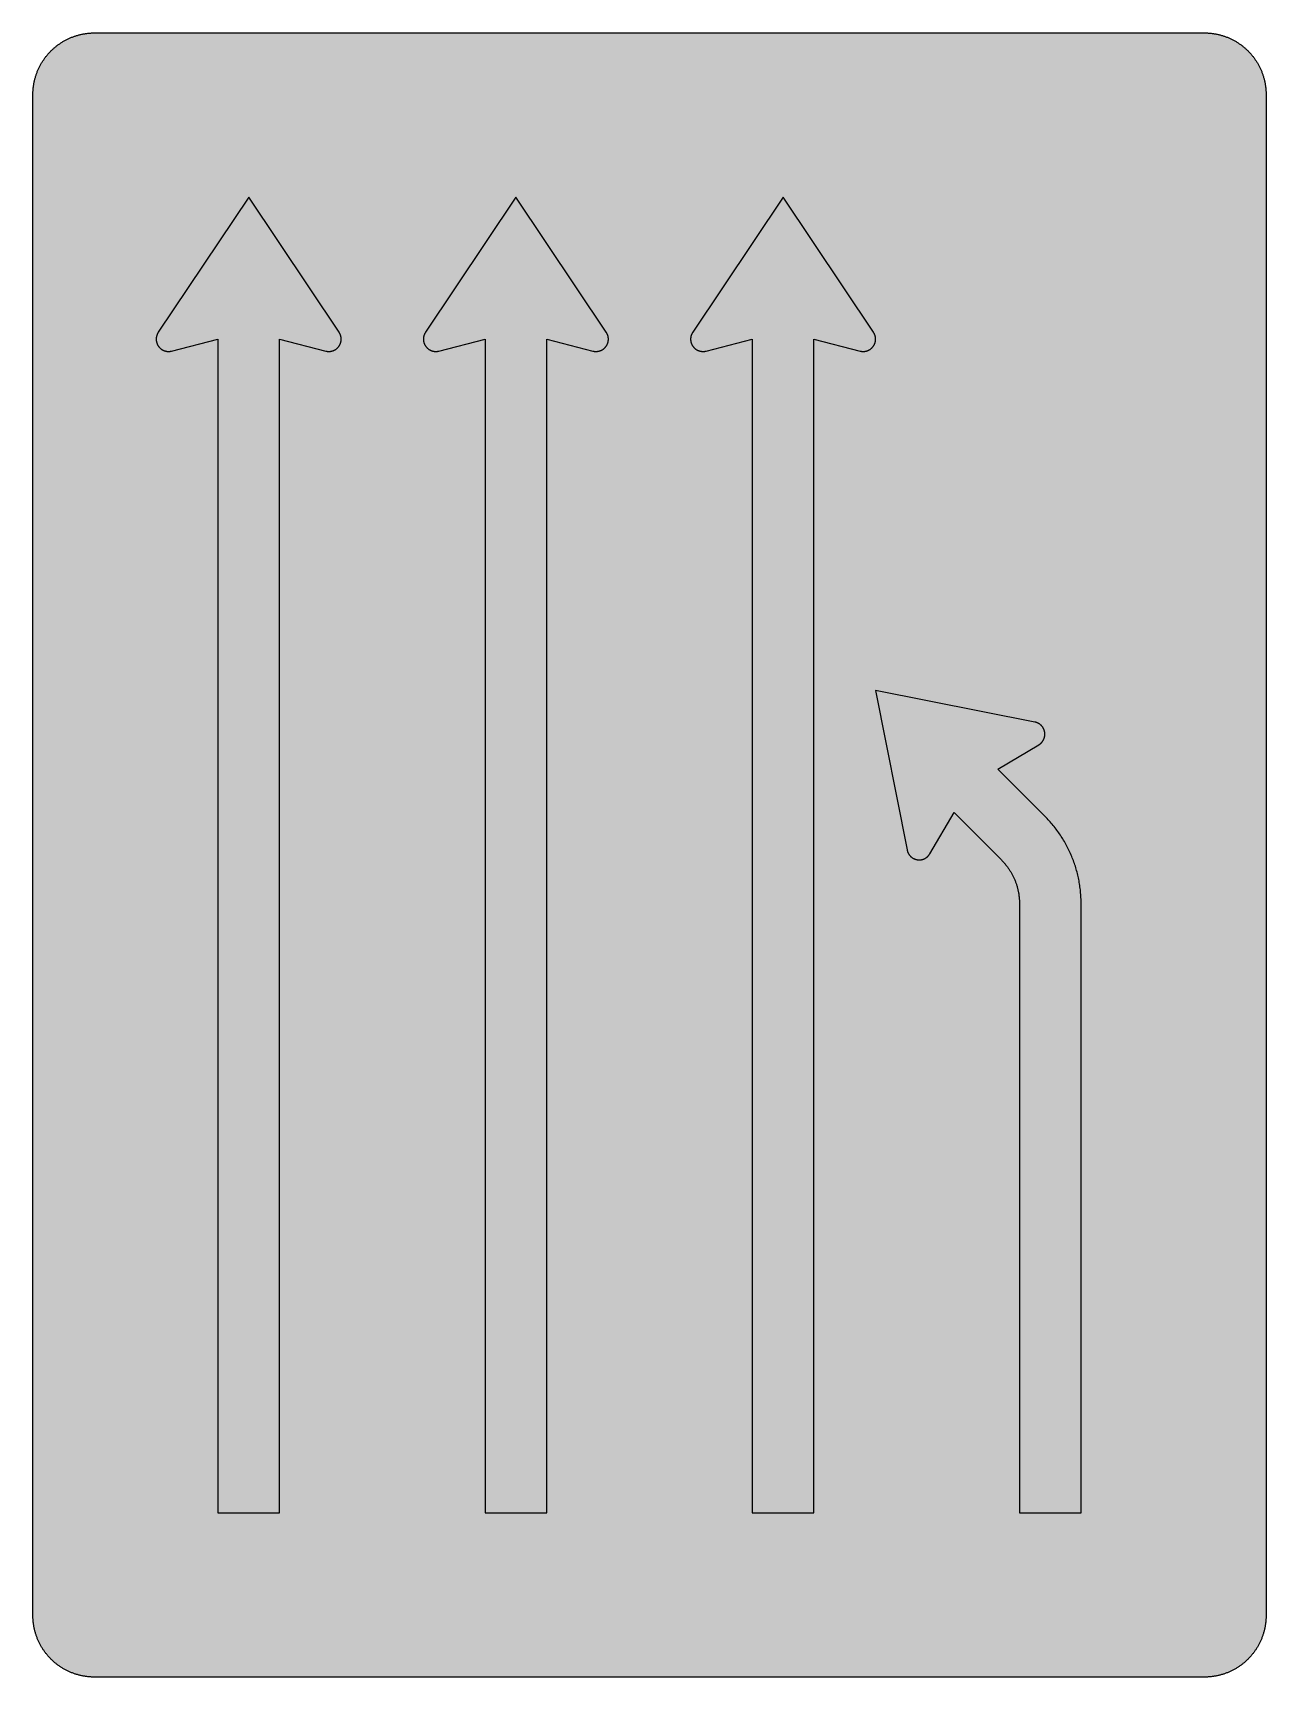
# Model space of a CAD drawing. Header units: millimetres. Extents: x 0 to 423, y 0 to 564.
import ezdxf

# ---------------------------------------------------------------- set-up
doc = ezdxf.new("R2010")
doc.units = ezdxf.units.MM

msp = doc.modelspace()

# ---------------------------------------------------------------- hatches: boundary and pattern name
for color, points in [(254, [(21.2189, 0.0537), (20.955, 0.0533), (20.6934, 0.0584), (20.4292, 0.066), (20.1676, 0.0787), (19.906, 0.094), (19.6469, 0.1118), (19.3853, 0.1321), (19.1262, 0.1549), (18.8671, 0.1829), (18.608, 0.2134), (18.349, 0.2464), (18.0924, 0.2845), (17.8359, 0.3251), (17.5793, 0.3683), (17.3253, 0.414), (17.0688, 0.4623), (16.8148, 0.5156), (16.5633, 0.5715), (16.3093, 0.6299), (16.0579, 0.6909), (15.809, 0.7544), (15.56, 0.823), (15.3111, 0.8941), (15.0622, 0.9677), (14.8158, 1.0439), (14.5694, 1.1227), (14.3256, 1.2065), (14.0818, 1.2903), (13.8379, 1.3792), (13.5966, 1.4707), (13.3579, 1.5672), (13.1191, 1.6637), (12.8803, 1.7628), (12.6441, 1.8669), (12.4079, 1.9736), (12.1742, 2.0803), (11.9405, 2.192), (11.7094, 2.3089), (11.4808, 2.4257), (11.2522, 2.5451), (11.0236, 2.6695), (10.7975, 2.794), (10.574, 2.9235), (10.3505, 3.0556), (10.1295, 3.1877), (9.9111, 3.3249), (9.6926, 3.4646), (9.4742, 3.6068), (9.2608, 3.7541), (9.0475, 3.9014), (8.8341, 4.0513), (8.6258, 4.2037), (8.4176, 4.3612), (8.2118, 4.5187), (8.0061, 4.6812), (7.8029, 4.8438), (7.6022, 5.0114), (7.4041, 5.1816), (7.206, 5.3518), (7.0129, 5.527), (6.8174, 5.7048), (6.6269, 5.8826), (6.4389, 6.0655), (6.2509, 6.2509), (6.0655, 6.4389), (5.8852, 6.6269), (5.7048, 6.8174), (5.527, 7.0104), (5.3518, 7.206), (5.1816, 7.4041), (5.0114, 7.6022), (4.8463, 7.8029), (4.6812, 8.0061), (4.5187, 8.2118), (4.3612, 8.4176), (4.2062, 8.6258), (4.0513, 8.8341), (3.9014, 9.0475), (3.7541, 9.2608), (3.6068, 9.4742), (3.4646, 9.6926), (3.3249, 9.9085), (3.1877, 10.1295), (3.0556, 10.3505), (2.9235, 10.574), (2.794, 10.7975), (2.6695, 11.0236), (2.5451, 11.2522), (2.4257, 11.4808), (2.3063, 11.7094), (2.192, 11.9405), (2.0803, 12.1742), (1.971, 12.4079), (1.8669, 12.6441), (1.7628, 12.8803), (1.6637, 13.1191), (1.5646, 13.3579), (1.4707, 13.5966), (1.3792, 13.8379), (1.2903, 14.0818), (1.2065, 14.3256), (1.1227, 14.5694), (1.0439, 14.8158), (0.9652, 15.0622), (0.8915, 15.3111), (0.823, 15.56), (0.7544, 15.809), (0.6883, 16.0604), (0.6274, 16.3119), (0.569, 16.5633), (0.5131, 16.8148), (0.4623, 17.0688), (0.4115, 17.3253), (0.3658, 17.5793), (0.3226, 17.8359), (0.2819, 18.0924), (0.2464, 18.3515), (0.2134, 18.608), (0.1829, 18.8671), (0.1549, 19.1262), (0.1295, 19.3878), (0.1092, 19.6469), (0.0914, 19.9085), (0.0762, 20.1701), (0.066, 20.4318), (0.0584, 20.6934), (0.0533, 20.955), (0.0508, 21.2192), (0.0522, 543.3314), (0.0533, 543.593), (0.0584, 543.8546), (0.066, 544.1188), (0.0762, 544.3804), (0.0914, 544.642), (0.1092, 544.9011), (0.1295, 545.1627), (0.1549, 545.4218), (0.1829, 545.6809), (0.2134, 545.94), (0.2464, 546.1991), (0.2819, 546.4556), (0.3226, 546.7121), (0.3658, 546.9687), (0.4115, 547.2227), (0.4623, 547.4792), (0.5131, 547.7332), (0.569, 547.9847), (0.6274, 548.2387), (0.6883, 548.4876), (0.7544, 548.7391), (0.823, 548.988), (0.8915, 549.2369), (0.9652, 549.4858), (1.0439, 549.7322), (1.1227, 549.9786), (1.2065, 550.2224), (1.2903, 550.4663), (1.3792, 550.7076), (1.4707, 550.9489), (1.5646, 551.1902), (1.6637, 551.4289), (1.7628, 551.6677), (1.8669, 551.9039), (1.971, 552.1401), (2.0803, 552.3738), (2.192, 552.6049), (2.3063, 552.8386), (2.4257, 553.0672), (2.5451, 553.2958), (2.6695, 553.5244), (2.794, 553.7505), (2.9235, 553.974), (3.0556, 554.1975), (3.1877, 554.4185), (3.3249, 554.6369), (3.4646, 554.8554), (3.6068, 555.0738), (3.7541, 555.2872), (3.9014, 555.5005), (4.0513, 555.7114), (4.2062, 555.9222), (4.3612, 556.1305), (4.5187, 556.3362), (4.6812, 556.5419), (4.8463, 556.7451), (5.0114, 556.9458), (5.1816, 557.1439), (5.3518, 557.342), (5.527, 557.5351), (5.7048, 557.7281), (5.8852, 557.9212), (6.0655, 558.1091), (6.2509, 558.2971), (6.4389, 558.4825), (6.6269, 558.6628), (6.8174, 558.8432), (7.0129, 559.021), (7.206, 559.1937), (7.4041, 559.3664), (7.6022, 559.5366), (7.8029, 559.7017), (8.0061, 559.8668), (8.2118, 560.0268), (8.4176, 560.1868), (8.6258, 560.3418), (8.8341, 560.4967), (9.0475, 560.6466), (9.2608, 560.7939), (9.4742, 560.9387), (9.6926, 561.0835), (9.9111, 561.2232), (10.1295, 561.3603), (10.3505, 561.4924), (10.574, 561.6245), (10.7975, 561.754), (11.0236, 561.8785), (11.2522, 562.0029), (11.4808, 562.1223), (11.7094, 562.2392), (11.9405, 562.356), (12.1742, 562.4678), (12.4079, 562.5744), (12.6441, 562.6811), (12.8803, 562.7853), (13.1191, 562.8843), (13.3579, 562.9834), (13.5966, 563.0774), (13.8379, 563.1688), (14.0818, 563.2577), (14.3256, 563.3415), (14.5694, 563.4253), (14.8158, 563.5041), (15.0622, 563.5803), (15.3111, 563.6539), (15.56, 563.7251), (15.809, 563.7936), (16.0579, 563.8571), (16.3093, 563.9206), (16.5633, 563.9791), (16.8148, 564.0349), (17.0688, 564.0857), (17.3253, 564.1365), (17.5793, 564.1823), (17.8359, 564.2254), (18.0924, 564.2635), (18.349, 564.3016), (18.608, 564.3347), (18.8671, 564.3651), (19.1262, 564.3931), (19.3853, 564.4185), (19.6469, 564.4388), (19.906, 564.4566), (20.1676, 564.4718), (20.4292, 564.482), (20.6934, 564.4896), (20.955, 564.4947), (21.2166, 564.4972), (402.2189, 564.4981), (402.4808, 564.4947), (402.7424, 564.4896), (403.0066, 564.482), (403.2682, 564.4718), (403.5298, 564.4566), (403.7889, 564.4388), (404.0505, 564.4185), (404.3096, 564.3931), (404.5687, 564.3651), (404.8277, 564.3347), (405.0868, 564.3016), (405.3434, 564.2635), (405.5999, 564.2254), (405.8564, 564.1823), (406.113, 564.1365), (406.367, 564.0857), (406.621, 564.0349), (406.875, 563.9791), (407.1264, 563.9206), (407.3779, 563.8571), (407.6268, 563.7936), (407.8783, 563.7251), (408.1272, 563.6539), (408.3736, 563.5803), (408.62, 563.5041), (408.8663, 563.4253), (409.1102, 563.3415), (409.354, 563.2577), (409.5979, 563.1688), (409.8392, 563.0774), (410.0805, 562.9834), (410.3192, 562.8843), (410.5554, 562.7853), (410.7942, 562.6811), (411.0279, 562.5744), (411.2616, 562.4678), (411.4952, 562.356), (411.7264, 562.2392), (411.9575, 562.1223), (412.1861, 562.0029), (412.4122, 561.8785), (412.6382, 561.754), (412.8643, 561.6245), (413.0853, 561.4924), (413.3063, 561.3603), (413.5272, 561.2232), (413.7457, 561.0835), (413.9616, 560.9387), (414.1775, 560.7939), (414.3908, 560.6466), (414.6017, 560.4967), (414.8125, 560.3418), (415.0208, 560.1868), (415.2265, 560.0268), (415.4297, 559.8668), (415.6329, 559.7017), (415.8336, 559.5366), (416.0342, 559.3664), (416.2298, 559.1937), (416.4254, 559.021), (416.6184, 558.8432), (416.8089, 558.6628), (416.9994, 558.4825), (417.1848, 558.2971), (417.3703, 558.1091), (417.5531, 557.9212), (417.7335, 557.7281), (417.9087, 557.5351), (418.084, 557.342), (418.2567, 557.1439), (418.4244, 556.9458), (418.592, 556.7451), (418.7546, 556.5419), (418.9171, 556.3362), (419.0746, 556.1305), (419.2321, 555.9222), (419.3845, 555.7114), (419.5369, 555.5005), (419.6842, 555.2872), (419.829, 555.0738), (419.9712, 554.8554), (420.1109, 554.6369), (420.2481, 554.4185), (420.3827, 554.1975), (420.5148, 553.974), (420.6418, 553.7505), (420.7688, 553.5244), (420.8907, 553.2958), (421.0126, 553.0672), (421.1295, 552.8386), (421.2438, 552.6049), (421.3555, 552.3738), (421.4647, 552.1401), (421.5689, 551.9039), (421.673, 551.6677), (421.7746, 551.4289), (421.8711, 551.1902), (421.9651, 550.9489), (422.0566, 550.7076), (422.1455, 550.4663), (422.2318, 550.2224), (422.3131, 549.9786), (422.3918, 549.7322), (422.4706, 549.4858), (422.5442, 549.2369), (422.6128, 548.988), (422.6814, 548.7391), (422.7449, 548.4876), (422.8084, 548.2387), (422.8668, 547.9847), (422.9227, 547.7332), (422.9735, 547.4792), (423.0243, 547.2227), (423.07, 546.9687), (423.1132, 546.7121), (423.1513, 546.4556), (423.1894, 546.1991), (423.2224, 545.94), (423.2529, 545.6809), (423.2808, 545.4218), (423.3037, 545.1627), (423.3266, 544.9011), (423.3443, 544.642), (423.357, 544.3804), (423.3697, 544.1188), (423.3774, 543.8546), (423.3824, 543.593), (423.385, 543.3314), (423.3855, 21.2203), (423.3824, 20.955), (423.3774, 20.6934), (423.3697, 20.4318), (423.357, 20.1701), (423.3443, 19.9085), (423.3266, 19.6469), (423.3037, 19.3878), (423.2808, 19.1262), (423.2529, 18.8671), (423.2224, 18.608), (423.1894, 18.3515), (423.1513, 18.0924), (423.1132, 17.8359), (423.07, 17.5793), (423.0243, 17.3253), (422.9735, 17.0688), (422.9227, 16.8148), (422.8668, 16.5633), (422.8084, 16.3119), (422.7449, 16.0604), (422.6814, 15.809), (422.6128, 15.56), (422.5442, 15.3111), (422.4706, 15.0622), (422.3918, 14.8158), (422.3131, 14.5694), (422.2318, 14.3256), (422.1455, 14.0818), (422.0566, 13.8379), (421.9651, 13.5966), (421.8711, 13.3579), (421.7746, 13.1191), (421.673, 12.8803), (421.5689, 12.6441), (421.4647, 12.4079), (421.3555, 12.1742), (421.2438, 11.9405), (421.1295, 11.7094), (421.0126, 11.4808), (420.8907, 11.2522), (420.7688, 11.0236), (420.6418, 10.7975), (420.5148, 10.574), (420.3827, 10.3505), (420.2481, 10.1295), (420.1109, 9.9085), (419.9712, 9.6926), (419.829, 9.4742), (419.6842, 9.2608), (419.5369, 9.0475), (419.3845, 8.8341), (419.2321, 8.6258), (419.0746, 8.4176), (418.9171, 8.2118), (418.7546, 8.0061), (418.592, 7.8029), (418.4244, 7.6022), (418.2567, 7.4041), (418.084, 7.206), (417.9087, 7.0104), (417.7335, 6.8174), (417.5531, 6.6269), (417.3703, 6.4389), (417.1848, 6.2509), (416.9994, 6.0655), (416.8089, 5.8826), (416.6184, 5.7048), (416.4254, 5.527), (416.2298, 5.3518), (416.0342, 5.1816), (415.8336, 5.0114), (415.6329, 4.8438), (415.4297, 4.6812), (415.2265, 4.5187), (415.0208, 4.3612), (414.8125, 4.2037), (414.6017, 4.0513), (414.3908, 3.9014), (414.1775, 3.7541), (413.9616, 3.6068), (413.7457, 3.4646), (413.5272, 3.3249), (413.3063, 3.1877), (413.0853, 3.0556), (412.8643, 2.9235), (412.6382, 2.794), (412.4122, 2.6695), (412.1861, 2.5451), (411.9575, 2.4257), (411.7264, 2.3089), (411.4952, 2.192), (411.2616, 2.0803), (411.0279, 1.9736), (410.7942, 1.8669), (410.5554, 1.7628), (410.3192, 1.6637), (410.0805, 1.5672), (409.8392, 1.4707), (409.5979, 1.3792), (409.354, 1.2903), (409.1102, 1.2065), (408.8663, 1.1227), (408.62, 1.0439), (408.3736, 0.9677), (408.1272, 0.8941), (407.8783, 0.823), (407.6268, 0.7544), (407.3779, 0.6909), (407.1264, 0.6299), (406.875, 0.5715), (406.621, 0.5156), (406.367, 0.4623), (406.113, 0.414), (405.8564, 0.3683), (405.5999, 0.3251), (405.3434, 0.2845), (405.0868, 0.2464), (404.8277, 0.2134), (404.5687, 0.1829), (404.3096, 0.1549), (404.0505, 0.1321), (403.7889, 0.1118), (403.5298, 0.094), (403.2682, 0.0787), (403.0066, 0.066), (402.7424, 0.0584), (402.4808, 0.0533), (402.2166, 0.0533)]), (59, [(84.7189, 459.3703), (100.5939, 455.2703), (100.6094, 455.2645), (100.6246, 455.262), (100.6424, 455.2569), (100.6577, 455.2518), (100.6729, 455.2493), (100.6907, 455.2442), (100.7059, 455.2417), (100.7237, 455.2366), (100.7389, 455.234), (100.7567, 455.2315), (100.772, 455.2264), (100.7872, 455.2239), (100.805, 455.2213), (100.8202, 455.2163), (100.838, 455.2137), (100.8532, 455.2112), (100.871, 455.2086), (100.8863, 455.2036), (100.904, 455.201), (100.9193, 455.1985), (100.9371, 455.1959), (100.9523, 455.1934), (100.9701, 455.1909), (100.9853, 455.1883), (101.0031, 455.1858), (101.0183, 455.1832), (101.0361, 455.1807), (101.0514, 455.1782), (101.0691, 455.1756), (101.0844, 455.1731), (101.1022, 455.1705), (101.1174, 455.168), (101.1352, 455.168), (101.1504, 455.1655), (101.1682, 455.1629), (101.1834, 455.1604), (101.2012, 455.1604), (101.2165, 455.1578), (101.2342, 455.1553), (101.2495, 455.1553), (101.2673, 455.1528), (101.285, 455.1502), (101.3003, 455.1502), (101.3181, 455.1477), (101.3333, 455.1477), (101.3511, 455.1451), (101.3663, 455.1451), (101.3841, 455.1451), (101.3993, 455.1426), (101.4171, 455.1426), (101.4349, 455.1401), (101.4501, 455.1401), (101.4679, 455.1401), (101.4832, 455.1401), (101.5009, 455.1375), (101.5162, 455.1375), (101.534, 455.1375), (101.5517, 455.1375), (101.567, 455.1375), (101.5848, 455.135), (101.6, 455.135), (101.6178, 455.135), (101.633, 455.135), (101.6508, 455.135), (101.76, 455.1375), (101.8692, 455.1401), (101.9759, 455.1477), (102.0851, 455.1578), (102.1893, 455.1705), (102.296, 455.1832), (102.4001, 455.201), (102.5042, 455.2213), (102.6084, 455.2442), (102.71, 455.2696), (102.809, 455.295), (102.9106, 455.3255), (103.0097, 455.3585), (103.1062, 455.3915), (103.2027, 455.4296), (103.2993, 455.4677), (103.3932, 455.5084), (103.4872, 455.5541), (103.5787, 455.5998), (103.6701, 455.6455), (103.759, 455.6963), (103.8454, 455.7497), (103.9317, 455.803), (104.0181, 455.8589), (104.1019, 455.9173), (104.1832, 455.9757), (104.2645, 456.0392), (104.3432, 456.1027), (104.4219, 456.1688), (104.4981, 456.2348), (104.5718, 456.3034), (104.6455, 456.3745), (104.7166, 456.4482), (104.7852, 456.5218), (104.8512, 456.598), (104.9172, 456.6768), (104.9807, 456.7555), (105.0442, 456.8368), (105.1027, 456.9181), (105.1611, 457.0019), (105.217, 457.0882), (105.2703, 457.1746), (105.3236, 457.261), (105.3744, 457.3499), (105.4202, 457.4413), (105.4659, 457.5327), (105.5116, 457.6267), (105.5522, 457.7207), (105.5903, 457.8172), (105.6284, 457.9137), (105.6615, 458.0103), (105.6945, 458.1093), (105.725, 458.2109), (105.7504, 458.31), (105.7758, 458.4116), (105.7986, 458.5157), (105.8189, 458.6199), (105.8367, 458.724), (105.8494, 458.8307), (105.8621, 458.9374), (105.8723, 459.044), (105.8799, 459.1507), (105.8824, 459.2599), (105.885, 459.3692), (105.885, 459.4073), (105.8824, 459.4479), (105.8824, 459.486), (105.8824, 459.5266), (105.8799, 459.5647), (105.8774, 459.6054), (105.8748, 459.6435), (105.8723, 459.6816), (105.8697, 459.7222), (105.8672, 459.7603), (105.8621, 459.7984), (105.8596, 459.8365), (105.8545, 459.8772), (105.8494, 459.9153), (105.8443, 459.9534), (105.8393, 459.9915), (105.8316, 460.0321), (105.8266, 460.0702), (105.8189, 460.1083), (105.8113, 460.1464), (105.8062, 460.1845), (105.7986, 460.2226), (105.7885, 460.2607), (105.7808, 460.2988), (105.7732, 460.3369), (105.7631, 460.375), (105.7529, 460.4131), (105.7453, 460.4487), (105.7351, 460.4868), (105.725, 460.5249), (105.7123, 460.563), (105.7021, 460.5985), (105.6894, 460.6366), (105.6792, 460.6722), (105.6665, 460.7103), (105.6538, 460.7484), (105.6411, 460.7839), (105.6284, 460.8195), (105.6157, 460.8576), (105.6005, 460.8932), (105.5878, 460.9287), (105.5726, 460.9668), (105.5573, 461.0024), (105.5421, 461.0379), (105.5268, 461.0735), (105.5116, 461.1091), (105.4938, 461.1446), (105.4786, 461.1802), (105.4608, 461.2157), (105.443, 461.2488), (105.4252, 461.2843), (105.4075, 461.3199), (105.3897, 461.3529), (105.3719, 461.3885), (105.3541, 461.424), (105.3338, 461.457), (105.3135, 461.4901), (105.2957, 461.5256), (105.2754, 461.5586), (105.2551, 461.5917), (105.2322, 461.6247), (105.2119, 461.6577), (105.1916, 461.6907), (105.1687, 461.7237), (74.1355, 508.0536), (43.1024, 461.7251), (43.0784, 461.6907), (43.0581, 461.6577), (43.0378, 461.6247), (43.0149, 461.5917), (42.9946, 461.5586), (42.9743, 461.5256), (42.9565, 461.4901), (42.9362, 461.457), (42.9158, 461.424), (42.8981, 461.3885), (42.8803, 461.3529), (42.8625, 461.3199), (42.8447, 461.2843), (42.8269, 461.2488), (42.8092, 461.2157), (42.7914, 461.1802), (42.7761, 461.1446), (42.7584, 461.1091), (42.7431, 461.0735), (42.7279, 461.0379), (42.7126, 461.0024), (42.6974, 460.9668), (42.6822, 460.9287), (42.6695, 460.8932), (42.6542, 460.8576), (42.6415, 460.8195), (42.6288, 460.7839), (42.6161, 460.7484), (42.6034, 460.7103), (42.5907, 460.6722), (42.578, 460.6366), (42.5679, 460.5985), (42.5552, 460.563), (42.545, 460.5249), (42.5348, 460.4868), (42.5247, 460.4487), (42.5145, 460.4131), (42.5069, 460.375), (42.4967, 460.3369), (42.4866, 460.2988), (42.479, 460.2607), (42.4713, 460.2226), (42.4637, 460.1845), (42.4561, 460.1464), (42.4485, 460.1083), (42.4434, 460.0702), (42.4358, 460.0321), (42.4307, 459.9915), (42.4256, 459.9534), (42.4205, 459.9153), (42.4155, 459.8772), (42.4104, 459.8365), (42.4053, 459.7984), (42.4028, 459.7603), (42.4002, 459.7222), (42.3951, 459.6816), (42.3926, 459.6435), (42.3901, 459.6054), (42.3901, 459.5647), (42.3875, 459.5266), (42.385, 459.486), (42.385, 459.4479), (42.385, 459.4073), (42.385, 459.3692), (42.385, 459.2599), (42.3901, 459.1507), (42.3977, 459.044), (42.4053, 458.9374), (42.418, 458.8307), (42.4332, 458.724), (42.451, 458.6199), (42.4713, 458.5157), (42.4917, 458.4116), (42.5171, 458.31), (42.545, 458.2109), (42.5755, 458.1093), (42.606, 458.0103), (42.6415, 457.9137), (42.6771, 457.8172), (42.7177, 457.7207), (42.7584, 457.6267), (42.8015, 457.5327), (42.8473, 457.4413), (42.8955, 457.3499), (42.9463, 457.261), (42.9971, 457.1746), (43.0505, 457.0882), (43.1063, 457.0019), (43.1648, 456.9181), (43.2257, 456.8368), (43.2867, 456.7555), (43.3502, 456.6768), (43.4162, 456.598), (43.4848, 456.5218), (43.5534, 456.4482), (43.6245, 456.3745), (43.6982, 456.3034), (43.7718, 456.2348), (43.848, 456.1688), (43.9242, 456.1027), (44.0055, 456.0392), (44.0842, 455.9757), (44.1681, 455.9173), (44.2519, 455.8589), (44.3357, 455.803), (44.4221, 455.7497), (44.511, 455.6963), (44.5999, 455.6455), (44.6913, 455.5998), (44.7827, 455.5541), (44.8767, 455.5084), (44.9707, 455.4677), (45.0647, 455.4296), (45.1612, 455.3915), (45.2603, 455.3585), (45.3593, 455.3255), (45.4584, 455.295), (45.56, 455.2696), (45.6616, 455.2442), (45.7657, 455.2213), (45.8673, 455.201), (45.974, 455.1832), (46.0781, 455.1705), (46.1848, 455.1578), (46.2915, 455.1477), (46.4007, 455.1401), (46.5074, 455.1375), (46.6166, 455.135), (46.6344, 455.135), (46.6522, 455.135), (46.6674, 455.135), (46.6852, 455.135), (46.7004, 455.1375), (46.7182, 455.1375), (46.736, 455.1375), (46.7512, 455.1375), (46.769, 455.1375), (46.7843, 455.1401), (46.802, 455.1401), (46.8198, 455.1401), (46.8351, 455.1401), (46.8528, 455.1426), (46.8681, 455.1426), (46.8859, 455.1451), (46.9036, 455.1451), (46.9189, 455.1451), (46.9367, 455.1477), (46.9519, 455.1477), (46.9697, 455.1502), (46.9849, 455.1502), (47.0027, 455.1528), (47.0179, 455.1553), (47.0357, 455.1553), (47.0535, 455.1578), (47.0687, 455.1604), (47.0865, 455.1604), (47.1018, 455.1629), (47.1195, 455.1655), (47.1348, 455.168), (47.1526, 455.168), (47.1678, 455.1705), (47.1856, 455.1731), (47.2008, 455.1756), (47.2186, 455.1782), (47.2338, 455.1807), (47.2516, 455.1832), (47.2669, 455.1858), (47.2846, 455.1883), (47.2999, 455.1909), (47.3177, 455.1934), (47.3329, 455.1959), (47.3507, 455.1985), (47.3659, 455.201), (47.3837, 455.2036), (47.3989, 455.2086), (47.4167, 455.2112), (47.432, 455.2137), (47.4472, 455.2163), (47.465, 455.2213), (47.4802, 455.2239), (47.498, 455.2264), (47.5132, 455.2315), (47.531, 455.234), (47.5463, 455.2366), (47.5615, 455.2417), (47.5793, 455.2442), (47.5945, 455.2493), (47.6123, 455.2518), (47.6275, 455.2569), (47.6428, 455.262), (47.6606, 455.2645), (47.6758, 455.2696), (63.5522, 459.3703), (63.5522, 56.4981), (84.7189, 56.4981)]), (59, [(176.4411, 459.3703), (192.3161, 455.2703), (192.3313, 455.2645), (192.3466, 455.262), (192.3644, 455.2569), (192.3796, 455.2518), (192.3974, 455.2493), (192.4126, 455.2442), (192.4279, 455.2417), (192.4456, 455.2366), (192.4609, 455.234), (192.4787, 455.2315), (192.4939, 455.2264), (192.5117, 455.2239), (192.5269, 455.2213), (192.5422, 455.2163), (192.5599, 455.2137), (192.5752, 455.2112), (192.593, 455.2086), (192.6082, 455.2036), (192.626, 455.201), (192.6412, 455.1985), (192.659, 455.1959), (192.6742, 455.1934), (192.692, 455.1909), (192.7073, 455.1883), (192.725, 455.1858), (192.7403, 455.1832), (192.7581, 455.1807), (192.7733, 455.1782), (192.7911, 455.1756), (192.8063, 455.1731), (192.8241, 455.1705), (192.8393, 455.168), (192.8571, 455.168), (192.8724, 455.1655), (192.8901, 455.1629), (192.9054, 455.1604), (192.9232, 455.1604), (192.9384, 455.1578), (192.9562, 455.1553), (192.974, 455.1553), (192.9892, 455.1528), (193.007, 455.1502), (193.0222, 455.1502), (193.04, 455.1477), (193.0552, 455.1477), (193.073, 455.1451), (193.0883, 455.1451), (193.106, 455.1451), (193.1238, 455.1426), (193.1391, 455.1426), (193.1568, 455.1401), (193.1721, 455.1401), (193.1899, 455.1401), (193.2051, 455.1401), (193.2229, 455.1375), (193.2407, 455.1375), (193.2559, 455.1375), (193.2737, 455.1375), (193.2889, 455.1375), (193.3067, 455.135), (193.3219, 455.135), (193.3397, 455.135), (193.3575, 455.135), (193.3727, 455.135), (193.482, 455.1375), (193.5912, 455.1401), (193.6979, 455.1477), (193.8071, 455.1578), (193.9112, 455.1705), (194.0179, 455.1832), (194.122, 455.201), (194.2262, 455.2213), (194.3303, 455.2442), (194.4319, 455.2696), (194.5335, 455.295), (194.6326, 455.3255), (194.7316, 455.3585), (194.8282, 455.3915), (194.9247, 455.4296), (195.0212, 455.4677), (195.1152, 455.5084), (195.2092, 455.5541), (195.3006, 455.5998), (195.392, 455.6455), (195.4809, 455.6963), (195.5673, 455.7497), (195.6562, 455.803), (195.74, 455.8589), (195.8238, 455.9173), (195.9051, 455.9757), (195.9864, 456.0392), (196.0651, 456.1027), (196.1439, 456.1688), (196.2201, 456.2348), (196.2937, 456.3034), (196.3674, 456.3745), (196.4385, 456.4482), (196.5071, 456.5218), (196.5731, 456.598), (196.6392, 456.6768), (196.7027, 456.7555), (196.7662, 456.8368), (196.8246, 456.9181), (196.883, 457.0019), (196.9389, 457.0882), (196.9948, 457.1746), (197.0456, 457.261), (197.0964, 457.3499), (197.1446, 457.4413), (197.1904, 457.5327), (197.2335, 457.6267), (197.2742, 457.7207), (197.3123, 457.8172), (197.3504, 457.9137), (197.3834, 458.0103), (197.4164, 458.1093), (197.4469, 458.2109), (197.4723, 458.31), (197.4977, 458.4116), (197.5206, 458.5157), (197.5409, 458.6199), (197.5587, 458.724), (197.5714, 458.8307), (197.5841, 458.9374), (197.5942, 459.044), (197.6018, 459.1507), (197.6044, 459.2599), (197.6069, 459.3692), (197.6069, 459.4073), (197.6069, 459.4479), (197.6044, 459.486), (197.6044, 459.5266), (197.6018, 459.5647), (197.5993, 459.6054), (197.5968, 459.6435), (197.5942, 459.6816), (197.5917, 459.7222), (197.5891, 459.7603), (197.5841, 459.7984), (197.5815, 459.8365), (197.5764, 459.8772), (197.5714, 459.9153), (197.5663, 459.9534), (197.5612, 459.9915), (197.5536, 460.0321), (197.5485, 460.0702), (197.5409, 460.1083), (197.5358, 460.1464), (197.5282, 460.1845), (197.5206, 460.2226), (197.5129, 460.2607), (197.5028, 460.2988), (197.4952, 460.3369), (197.485, 460.375), (197.4774, 460.4131), (197.4672, 460.4487), (197.4571, 460.4868), (197.4469, 460.5249), (197.4342, 460.563), (197.424, 460.5985), (197.4139, 460.6366), (197.4012, 460.6722), (197.3885, 460.7103), (197.3758, 460.7484), (197.3631, 460.7839), (197.3504, 460.8195), (197.3377, 460.8576), (197.3224, 460.8932), (197.3097, 460.9287), (197.2945, 460.9668), (197.2793, 461.0024), (197.264, 461.0379), (197.2488, 461.0735), (197.2335, 461.1091), (197.2158, 461.1446), (197.2005, 461.1802), (197.1827, 461.2157), (197.165, 461.2488), (197.1497, 461.2843), (197.1319, 461.3199), (197.1116, 461.3529), (197.0938, 461.3885), (197.0761, 461.424), (197.0557, 461.457), (197.038, 461.4901), (197.0176, 461.5256), (196.9973, 461.5586), (196.977, 461.5917), (196.9567, 461.6247), (196.9338, 461.6577), (196.9135, 461.6907), (196.8906, 461.7237), (165.8578, 508.0536), (134.8246, 461.7251), (134.8003, 461.6907), (134.78, 461.6577), (134.7597, 461.6247), (134.7394, 461.5917), (134.7191, 461.5586), (134.6987, 461.5256), (134.6784, 461.4901), (134.6581, 461.457), (134.6403, 461.424), (134.62, 461.3885), (134.6022, 461.3529), (134.5844, 461.3199), (134.5667, 461.2843), (134.5489, 461.2488), (134.5311, 461.2157), (134.5133, 461.1802), (134.4981, 461.1446), (134.4803, 461.1091), (134.4651, 461.0735), (134.4498, 461.0379), (134.4346, 461.0024), (134.4193, 460.9668), (134.4041, 460.9287), (134.3914, 460.8932), (134.3762, 460.8576), (134.3635, 460.8195), (134.3508, 460.7839), (134.3381, 460.7484), (134.3254, 460.7103), (134.3127, 460.6722), (134.3, 460.6366), (134.2898, 460.5985), (134.2796, 460.563), (134.2669, 460.5249), (134.2568, 460.4868), (134.2466, 460.4487), (134.2365, 460.4131), (134.2288, 460.375), (134.2187, 460.3369), (134.2111, 460.2988), (134.2009, 460.2607), (134.1933, 460.2226), (134.1857, 460.1845), (134.178, 460.1464), (134.1704, 460.1083), (134.1653, 460.0702), (134.1577, 460.0321), (134.1526, 459.9915), (134.1476, 459.9534), (134.1425, 459.9153), (134.1374, 459.8772), (134.1323, 459.8365), (134.1272, 459.7984), (134.1247, 459.7603), (134.1222, 459.7222), (134.1171, 459.6816), (134.1145, 459.6435), (134.112, 459.6054), (134.112, 459.5647), (134.1095, 459.5266), (134.1069, 459.486), (134.1069, 459.4479), (134.1069, 459.4073), (134.1069, 459.3692), (134.1069, 459.2599), (134.112, 459.1507), (134.1196, 459.044), (134.1272, 458.9374), (134.1399, 458.8307), (134.1552, 458.724), (134.173, 458.6199), (134.1933, 458.5157), (134.2161, 458.4116), (134.239, 458.31), (134.2669, 458.2109), (134.2974, 458.1093), (134.3279, 458.0103), (134.3635, 457.9137), (134.399, 457.8172), (134.4397, 457.7207), (134.4803, 457.6267), (134.5235, 457.5327), (134.5692, 457.4413), (134.6175, 457.3499), (134.6683, 457.261), (134.7191, 457.1746), (134.7724, 457.0882), (134.8308, 457.0019), (134.8867, 456.9181), (134.9477, 456.8368), (135.0086, 456.7555), (135.0747, 456.6768), (135.1382, 456.598), (135.2067, 456.5218), (135.2753, 456.4482), (135.3464, 456.3745), (135.4201, 456.3034), (135.4938, 456.2348), (135.57, 456.1688), (135.6462, 456.1027), (135.7274, 456.0392), (135.8062, 455.9757), (135.89, 455.9173), (135.9738, 455.8589), (136.0576, 455.803), (136.144, 455.7497), (136.2329, 455.6963), (136.3218, 455.6455), (136.4132, 455.5998), (136.5047, 455.5541), (136.5987, 455.5084), (136.6926, 455.4677), (136.7892, 455.4296), (136.8857, 455.3915), (136.9822, 455.3585), (137.0813, 455.3255), (137.1803, 455.295), (137.2819, 455.2696), (137.3835, 455.2442), (137.4877, 455.2213), (137.5918, 455.201), (137.6959, 455.1832), (137.8001, 455.1705), (137.9068, 455.1578), (138.0134, 455.1477), (138.1227, 455.1401), (138.2293, 455.1375), (138.3411, 455.135), (138.3563, 455.135), (138.3741, 455.135), (138.3894, 455.135), (138.4071, 455.135), (138.4249, 455.1375), (138.4402, 455.1375), (138.4579, 455.1375), (138.4732, 455.1375), (138.491, 455.1375), (138.5087, 455.1401), (138.524, 455.1401), (138.5418, 455.1401), (138.557, 455.1401), (138.5748, 455.1426), (138.59, 455.1426), (138.6078, 455.1451), (138.6256, 455.1451), (138.6408, 455.1451), (138.6586, 455.1477), (138.6738, 455.1477), (138.6916, 455.1502), (138.7069, 455.1502), (138.7246, 455.1528), (138.7424, 455.1553), (138.7577, 455.1553), (138.7754, 455.1578), (138.7907, 455.1604), (138.8085, 455.1604), (138.8237, 455.1629), (138.8415, 455.1655), (138.8567, 455.168), (138.8745, 455.168), (138.8897, 455.1705), (138.9075, 455.1731), (138.9228, 455.1756), (138.9405, 455.1782), (138.9558, 455.1807), (138.9736, 455.1832), (138.9888, 455.1858), (139.0066, 455.1883), (139.0218, 455.1909), (139.0396, 455.1934), (139.0548, 455.1959), (139.0726, 455.1985), (139.0879, 455.201), (139.1056, 455.2036), (139.1209, 455.2086), (139.1387, 455.2112), (139.1539, 455.2137), (139.1717, 455.2163), (139.1869, 455.2213), (139.2022, 455.2239), (139.2199, 455.2264), (139.2352, 455.2315), (139.253, 455.234), (139.2682, 455.2366), (139.286, 455.2417), (139.3012, 455.2442), (139.3165, 455.2493), (139.3342, 455.2518), (139.3495, 455.2569), (139.3647, 455.262), (139.3825, 455.2645), (139.3977, 455.2696), (155.2744, 459.3703), (155.2744, 56.4981), (176.4411, 56.4981)]), (59, [(268.1633, 459.3703), (284.0383, 455.2703), (284.0533, 455.2645), (284.0685, 455.262), (284.0863, 455.2569), (284.1015, 455.2518), (284.1193, 455.2493), (284.1346, 455.2442), (284.1498, 455.2417), (284.1676, 455.2366), (284.1828, 455.234), (284.2006, 455.2315), (284.2158, 455.2264), (284.2336, 455.2239), (284.2489, 455.2213), (284.2666, 455.2163), (284.2819, 455.2137), (284.2971, 455.2112), (284.3149, 455.2086), (284.3301, 455.2036), (284.3479, 455.201), (284.3632, 455.1985), (284.3809, 455.1959), (284.3962, 455.1934), (284.414, 455.1909), (284.4292, 455.1883), (284.447, 455.1858), (284.4622, 455.1832), (284.48, 455.1807), (284.4952, 455.1782), (284.513, 455.1756), (284.5283, 455.1731), (284.546, 455.1705), (284.5613, 455.168), (284.5791, 455.168), (284.5943, 455.1655), (284.6121, 455.1629), (284.6299, 455.1604), (284.6451, 455.1604), (284.6629, 455.1578), (284.6781, 455.1553), (284.6959, 455.1553), (284.7111, 455.1528), (284.7289, 455.1502), (284.7442, 455.1502), (284.7619, 455.1477), (284.7772, 455.1477), (284.795, 455.1451), (284.8127, 455.1451), (284.828, 455.1451), (284.8458, 455.1426), (284.861, 455.1426), (284.8788, 455.1401), (284.894, 455.1401), (284.9118, 455.1401), (284.9296, 455.1401), (284.9448, 455.1375), (284.9626, 455.1375), (284.9778, 455.1375), (284.9956, 455.1375), (285.0109, 455.1375), (285.0286, 455.135), (285.0464, 455.135), (285.0617, 455.135), (285.0794, 455.135), (285.0947, 455.135), (285.2039, 455.1375), (285.3131, 455.1401), (285.4223, 455.1477), (285.529, 455.1578), (285.6357, 455.1705), (285.7398, 455.1832), (285.844, 455.201), (285.9481, 455.2213), (286.0523, 455.2442), (286.1539, 455.2696), (286.2555, 455.295), (286.3545, 455.3255), (286.4536, 455.3585), (286.5501, 455.3915), (286.6466, 455.4296), (286.7431, 455.4677), (286.8371, 455.5084), (286.9311, 455.5541), (287.0225, 455.5998), (287.114, 455.6455), (287.2029, 455.6963), (287.2918, 455.7497), (287.3781, 455.803), (287.462, 455.8589), (287.5458, 455.9173), (287.6296, 455.9757), (287.7083, 456.0392), (287.7896, 456.1027), (287.8658, 456.1688), (287.942, 456.2348), (288.0157, 456.3034), (288.0893, 456.3745), (288.1605, 456.4482), (288.229, 456.5218), (288.2976, 456.598), (288.3611, 456.6768), (288.4272, 456.7555), (288.4881, 456.8368), (288.5491, 456.9181), (288.605, 457.0019), (288.6608, 457.0882), (288.7167, 457.1746), (288.7675, 457.261), (288.8183, 457.3499), (288.8666, 457.4413), (288.9123, 457.5327), (288.9555, 457.6267), (288.9961, 457.7207), (289.0342, 457.8172), (289.0723, 457.9137), (289.1053, 458.0103), (289.1384, 458.1093), (289.1688, 458.2109), (289.1942, 458.31), (289.2196, 458.4116), (289.2425, 458.5157), (289.2628, 458.6199), (289.2806, 458.724), (289.2958, 458.8307), (289.306, 458.9374), (289.3162, 459.044), (289.3238, 459.1507), (289.3263, 459.2599), (289.3289, 459.3692), (289.3289, 459.4073), (289.3289, 459.4479), (289.3263, 459.486), (289.3263, 459.5266), (289.3238, 459.5647), (289.3212, 459.6054), (289.3187, 459.6435), (289.3162, 459.6816), (289.3136, 459.7222), (289.3111, 459.7603), (289.306, 459.7984), (289.3035, 459.8365), (289.2984, 459.8772), (289.2933, 459.9153), (289.2882, 459.9534), (289.2831, 459.9915), (289.2755, 460.0321), (289.2704, 460.0702), (289.2628, 460.1083), (289.2577, 460.1464), (289.2501, 460.1845), (289.2425, 460.2226), (289.2349, 460.2607), (289.2247, 460.2988), (289.2171, 460.3369), (289.2069, 460.375), (289.1993, 460.4131), (289.1892, 460.4487), (289.179, 460.4868), (289.1688, 460.5249), (289.1587, 460.563), (289.146, 460.5985), (289.1358, 460.6366), (289.1231, 460.6722), (289.1104, 460.7103), (289.0977, 460.7484), (289.085, 460.7839), (289.0723, 460.8195), (289.0596, 460.8576), (289.0444, 460.8932), (289.0317, 460.9287), (289.0164, 460.9668), (289.0012, 461.0024), (288.986, 461.0379), (288.9707, 461.0735), (288.9555, 461.1091), (288.9377, 461.1446), (288.9225, 461.1802), (288.9047, 461.2157), (288.8894, 461.2488), (288.8717, 461.2843), (288.8539, 461.3199), (288.8361, 461.3529), (288.8158, 461.3885), (288.798, 461.424), (288.7777, 461.457), (288.7599, 461.4901), (288.7396, 461.5256), (288.7193, 461.5586), (288.6989, 461.5917), (288.6786, 461.6247), (288.6558, 461.6577), (288.6354, 461.6907), (288.6126, 461.7237), (257.58, 508.0536), (226.5468, 461.7251), (226.5248, 461.6907), (226.502, 461.6577), (226.4816, 461.6247), (226.4613, 461.5917), (226.441, 461.5586), (226.4207, 461.5256), (226.4004, 461.4901), (226.38, 461.457), (226.3623, 461.424), (226.3419, 461.3885), (226.3242, 461.3529), (226.3064, 461.3199), (226.2886, 461.2843), (226.2708, 461.2488), (226.253, 461.2157), (226.2353, 461.1802), (226.22, 461.1446), (226.2048, 461.1091), (226.187, 461.0735), (226.1718, 461.0379), (226.1565, 461.0024), (226.1413, 460.9668), (226.1286, 460.9287), (226.1133, 460.8932), (226.1006, 460.8576), (226.0854, 460.8195), (226.0727, 460.7839), (226.06, 460.7484), (226.0473, 460.7103), (226.0346, 460.6722), (226.0244, 460.6366), (226.0117, 460.5985), (226.0016, 460.563), (225.9889, 460.5249), (225.9787, 460.4868), (225.9686, 460.4487), (225.9584, 460.4131), (225.9508, 460.375), (225.9406, 460.3369), (225.933, 460.2988), (225.9228, 460.2607), (225.9152, 460.2226), (225.9076, 460.1845), (225.9, 460.1464), (225.8949, 460.1083), (225.8873, 460.0702), (225.8797, 460.0321), (225.8746, 459.9915), (225.8695, 459.9534), (225.8644, 459.9153), (225.8593, 459.8772), (225.8543, 459.8365), (225.8517, 459.7984), (225.8466, 459.7603), (225.8441, 459.7222), (225.8416, 459.6816), (225.8365, 459.6435), (225.8365, 459.6054), (225.8339, 459.5647), (225.8314, 459.5266), (225.8314, 459.486), (225.8289, 459.4479), (225.8289, 459.4073), (225.8289, 459.3692), (225.8289, 459.2599), (225.8339, 459.1507), (225.8416, 459.044), (225.8517, 458.9374), (225.8619, 458.8307), (225.8771, 458.724), (225.8949, 458.6199), (225.9152, 458.5157), (225.9381, 458.4116), (225.9609, 458.31), (225.9889, 458.2109), (226.0194, 458.1093), (226.0524, 458.0103), (226.0854, 457.9137), (226.1235, 457.8172), (226.1616, 457.7207), (226.2022, 457.6267), (226.2454, 457.5327), (226.2911, 457.4413), (226.3394, 457.3499), (226.3902, 457.261), (226.441, 457.1746), (226.4969, 457.0882), (226.5528, 457.0019), (226.6112, 456.9181), (226.6696, 456.8368), (226.7331, 456.7555), (226.7966, 456.6768), (226.8601, 456.598), (226.9287, 456.5218), (226.9973, 456.4482), (227.0684, 456.3745), (227.142, 456.3034), (227.2157, 456.2348), (227.2919, 456.1688), (227.3706, 456.1027), (227.4494, 456.0392), (227.5307, 455.9757), (227.6119, 455.9173), (227.6958, 455.8589), (227.7796, 455.803), (227.8685, 455.7497), (227.9548, 455.6963), (228.0437, 455.6455), (228.1352, 455.5998), (228.2266, 455.5541), (228.3206, 455.5084), (228.4146, 455.4677), (228.5111, 455.4296), (228.6076, 455.3915), (228.7041, 455.3585), (228.8032, 455.3255), (228.9023, 455.295), (229.0039, 455.2696), (229.1055, 455.2442), (229.2096, 455.2213), (229.3137, 455.201), (229.4179, 455.1832), (229.522, 455.1705), (229.6287, 455.1578), (229.7354, 455.1477), (229.8446, 455.1401), (229.9538, 455.1375), (230.063, 455.135), (230.0783, 455.135), (230.0961, 455.135), (230.1113, 455.135), (230.1291, 455.135), (230.1469, 455.1375), (230.1621, 455.1375), (230.1799, 455.1375), (230.1951, 455.1375), (230.2129, 455.1375), (230.2307, 455.1401), (230.2459, 455.1401), (230.2637, 455.1401), (230.2789, 455.1401), (230.2967, 455.1426), (230.3145, 455.1426), (230.3297, 455.1451), (230.3475, 455.1451), (230.3628, 455.1451), (230.3805, 455.1477), (230.3958, 455.1477), (230.4136, 455.1502), (230.4313, 455.1502), (230.4466, 455.1528), (230.4644, 455.1553), (230.4796, 455.1553), (230.4974, 455.1578), (230.5126, 455.1604), (230.5304, 455.1604), (230.5456, 455.1629), (230.5634, 455.1655), (230.5812, 455.168), (230.5964, 455.168), (230.6142, 455.1705), (230.6295, 455.1731), (230.6472, 455.1756), (230.6625, 455.1782), (230.6803, 455.1807), (230.6955, 455.1832), (230.7133, 455.1858), (230.7285, 455.1883), (230.7463, 455.1909), (230.7615, 455.1934), (230.7793, 455.1959), (230.7946, 455.1985), (230.8098, 455.201), (230.8276, 455.2036), (230.8428, 455.2086), (230.8606, 455.2112), (230.8758, 455.2137), (230.8936, 455.2163), (230.9089, 455.2213), (230.9266, 455.2239), (230.9419, 455.2264), (230.9571, 455.2315), (230.9749, 455.234), (230.9901, 455.2366), (231.0079, 455.2417), (231.0232, 455.2442), (231.0384, 455.2493), (231.0562, 455.2518), (231.0714, 455.2569), (231.0892, 455.262), (231.1044, 455.2645), (231.1197, 455.2696), (246.9967, 459.3703), (246.9967, 56.4981), (268.1633, 56.4981)]), (59, [(331.2389, 311.778), (345.3624, 320.1056), (345.4222, 320.1416), (345.4806, 320.1772), (345.5391, 320.2153), (345.5975, 320.2534), (345.6534, 320.294), (345.7118, 320.3346), (345.7677, 320.3753), (345.821, 320.4185), (345.8743, 320.4616), (345.9277, 320.5048), (345.981, 320.5505), (346.0318, 320.5937), (346.0826, 320.642), (346.1334, 320.6877), (346.1842, 320.736), (346.2325, 320.7842), (346.2782, 320.8325), (346.3265, 320.8833), (346.3722, 320.9341), (346.4154, 320.9849), (346.4611, 321.0382), (346.5043, 321.089), (346.5449, 321.1424), (346.5881, 321.1982), (346.6287, 321.2516), (346.6668, 321.3075), (346.7075, 321.3633), (346.7456, 321.4192), (346.7811, 321.4776), (346.8167, 321.5335), (346.8522, 321.5919), (346.8878, 321.6504), (346.9208, 321.7113), (346.9513, 321.7697), (346.9843, 321.8307), (347.0148, 321.8917), (347.0427, 321.9526), (347.0707, 322.0136), (347.0986, 322.0771), (347.124, 322.138), (347.1494, 322.2015), (347.1748, 322.265), (347.1977, 322.3311), (347.2205, 322.3946), (347.2409, 322.4581), (347.2612, 322.5241), (347.2815, 322.5902), (347.2993, 322.6562), (347.3171, 322.7222), (347.3323, 322.7883), (347.3475, 322.8569), (347.3628, 322.9229), (347.3755, 322.9915), (347.3856, 323.0575), (347.3983, 323.1261), (347.406, 323.1947), (347.4161, 323.2633), (347.4237, 323.3318), (347.4288, 323.403), (347.4339, 323.4715), (347.439, 323.5401), (347.4415, 323.6112), (347.4441, 323.6798), (347.4441, 323.7509), (347.4415, 323.8449), (347.439, 323.9389), (347.4339, 324.0329), (347.4263, 324.1269), (347.4187, 324.2183), (347.406, 324.3097), (347.3933, 324.4012), (347.378, 324.4926), (347.3602, 324.5841), (347.3425, 324.673), (347.3221, 324.7619), (347.2993, 324.8508), (347.2739, 324.9397), (347.2485, 325.026), (347.2205, 325.1124), (347.1901, 325.1962), (347.157, 325.2826), (347.124, 325.3664), (347.0885, 325.4477), (347.0529, 325.5315), (347.0123, 325.6128), (346.9742, 325.6915), (346.931, 325.7702), (346.8878, 325.849), (346.8421, 325.9277), (346.7964, 326.0039), (346.7456, 326.0776), (346.6973, 326.1538), (346.6465, 326.2249), (346.5932, 326.2986), (346.5373, 326.3697), (346.4814, 326.4383), (346.4255, 326.5068), (346.3646, 326.5729), (346.3061, 326.6389), (346.2426, 326.705), (346.1817, 326.7685), (346.1156, 326.8294), (346.0496, 326.8904), (345.9836, 326.9513), (345.915, 327.0072), (345.8464, 327.0656), (345.7753, 327.119), (345.7016, 327.1749), (345.6305, 327.2257), (345.5543, 327.2765), (345.4781, 327.3247), (345.4019, 327.373), (345.3257, 327.4187), (345.2444, 327.4644), (345.1657, 327.5076), (345.0844, 327.5482), (345.0006, 327.5863), (344.9193, 327.6244), (344.8329, 327.6625), (344.7491, 327.6956), (344.6628, 327.7286), (344.5764, 327.7591), (344.4875, 327.787), (344.3986, 327.8149), (344.3072, 327.8403), (344.2183, 327.8632), (344.1243, 327.8835), (344.0328, 327.9038), (289.33, 338.7203), (300.1451, 284.0161), (300.162, 283.9212), (300.1848, 283.8298), (300.2077, 283.7409), (300.2331, 283.6494), (300.261, 283.5605), (300.289, 283.4716), (300.3194, 283.3853), (300.3525, 283.2989), (300.3855, 283.2125), (300.4236, 283.1287), (300.4591, 283.0449), (300.4998, 282.9636), (300.5404, 282.8823), (300.5836, 282.8036), (300.6293, 282.7223), (300.675, 282.6461), (300.7208, 282.5674), (300.7716, 282.4937), (300.8224, 282.4175), (300.8732, 282.3439), (300.9265, 282.2727), (300.9824, 282.2016), (301.0383, 282.133), (301.0967, 282.0645), (301.1576, 281.9984), (301.2186, 281.9324), (301.2796, 281.8663), (301.3431, 281.8028), (301.4091, 281.7419), (301.4751, 281.6809), (301.5412, 281.6225), (301.6098, 281.5666), (301.6783, 281.5107), (301.7495, 281.4549), (301.8231, 281.4015), (301.8942, 281.3507), (301.9704, 281.2999), (302.0441, 281.2517), (302.1203, 281.2059), (302.199, 281.1602), (302.2752, 281.117), (302.3565, 281.0739), (302.4353, 281.0358), (302.5165, 280.9951), (302.6004, 280.9596), (302.6816, 280.924), (302.7655, 280.891), (302.8518, 280.858), (302.9356, 280.8275), (303.022, 280.7995), (303.1084, 280.7741), (303.1973, 280.7487), (303.2862, 280.7259), (303.3751, 280.7056), (303.464, 280.6852), (303.5554, 280.67), (303.6443, 280.6548), (303.7357, 280.6421), (303.8297, 280.6294), (303.9212, 280.6217), (304.0151, 280.6141), (304.1091, 280.609), (304.2031, 280.6065), (304.2971, 280.604), (304.3682, 280.604), (304.4368, 280.6065), (304.5079, 280.609), (304.5765, 280.6141), (304.6451, 280.6192), (304.7162, 280.6243), (304.7848, 280.6319), (304.8533, 280.6395), (304.9219, 280.6497), (304.988, 280.6598), (305.0565, 280.6725), (305.1251, 280.6852), (305.1912, 280.7005), (305.2597, 280.7157), (305.3258, 280.731), (305.3918, 280.7487), (305.4579, 280.7665), (305.5239, 280.7843), (305.5874, 280.8046), (305.6534, 280.8275), (305.7169, 280.8503), (305.7804, 280.8732), (305.8439, 280.8961), (305.9074, 280.9215), (305.9709, 280.9494), (306.0319, 280.9773), (306.0954, 281.0053), (306.1564, 281.0332), (306.2173, 281.0637), (306.2783, 281.0967), (306.3367, 281.1272), (306.3951, 281.1602), (306.4561, 281.1958), (306.512, 281.2313), (306.5704, 281.2669), (306.6288, 281.3025), (306.6847, 281.3406), (306.7406, 281.3787), (306.7939, 281.4193), (306.8498, 281.4599), (306.9031, 281.5006), (306.9565, 281.5438), (307.0098, 281.5869), (307.0606, 281.6301), (307.1139, 281.6758), (307.1647, 281.7216), (307.213, 281.7698), (307.2638, 281.8155), (307.3121, 281.8638), (307.3603, 281.9146), (307.406, 281.9629), (307.4518, 282.0137), (307.4975, 282.067), (307.5432, 282.1178), (307.5864, 282.1711), (307.6296, 282.227), (307.6727, 282.2804), (307.7134, 282.3362), (307.754, 282.3921), (307.7921, 282.4505), (307.8328, 282.509), (307.8709, 282.5674), (307.9064, 282.6258), (307.9445, 282.6868), (316.2723, 296.8114), (332.5206, 280.5628), (332.7044, 280.3754), (332.8873, 280.1849), (333.0651, 279.9944), (333.2429, 279.8013), (333.4182, 279.6057), (333.5884, 279.4102), (333.7585, 279.2095), (333.9262, 279.0088), (334.0887, 278.8056), (334.2513, 278.6024), (334.4088, 278.3967), (334.5663, 278.1884), (334.7187, 277.9776), (334.8685, 277.7668), (335.0158, 277.5534), (335.1632, 277.3375), (335.3054, 277.1216), (335.4451, 276.9032), (335.5823, 276.6847), (335.7143, 276.4612), (335.8464, 276.2402), (335.976, 276.0142), (336.1004, 275.7881), (336.2249, 275.5621), (336.3443, 275.3335), (336.4611, 275.1023), (336.5779, 274.8712), (336.6897, 274.64), (336.7964, 274.4038), (336.9031, 274.1701), (337.0072, 273.9339), (337.1063, 273.6952), (337.2028, 273.4564), (337.2993, 273.2151), (337.3907, 272.9738), (337.4796, 272.7325), (337.5635, 272.4887), (337.6473, 272.2423), (337.726, 271.9984), (337.8022, 271.7521), (337.8759, 271.5031), (337.947, 271.2542), (338.0156, 271.0053), (338.0791, 270.7538), (338.14, 270.5024), (338.1985, 270.2509), (338.2543, 269.9969), (338.3077, 269.7429), (338.3559, 269.4889), (338.4017, 269.2324), (338.4448, 268.9784), (338.4855, 268.7193), (338.5236, 268.4628), (338.5566, 268.2037), (338.5871, 267.9471), (338.615, 267.6855), (338.6379, 267.4264), (338.6582, 267.1674), (338.676, 266.9057), (338.6912, 266.6441), (338.7039, 266.3825), (338.7115, 266.1209), (338.7166, 265.8567), (338.7166, 265.5951), (338.7189, 56.4981), (359.8855, 56.4981), (359.8855, 265.5958), (359.8799, 266.1209), (359.8723, 266.6467), (359.8545, 267.1699), (359.8316, 267.6931), (359.8037, 268.2164), (359.7681, 268.7396), (359.725, 269.2603), (359.6767, 269.7785), (359.6234, 270.2966), (359.5624, 270.8148), (359.4938, 271.3304), (359.4202, 271.846), (359.3414, 272.3591), (359.2551, 272.8722), (359.1611, 273.3827), (359.0646, 273.8933), (358.9579, 274.4013), (358.8487, 274.9067), (358.7318, 275.4097), (358.6074, 275.9126), (358.4778, 276.4155), (358.3432, 276.9133), (358.201, 277.4112), (358.0536, 277.9065), (357.9012, 278.3992), (357.7412, 278.892), (357.5761, 279.3822), (357.4059, 279.8674), (357.2281, 280.3525), (357.0453, 280.8351), (356.8573, 281.3177), (356.6617, 281.7952), (356.4611, 282.2702), (356.2553, 282.7452), (356.0445, 283.2151), (355.8261, 283.6824), (355.6025, 284.1498), (355.3739, 284.6121), (355.1377, 285.0718), (354.899, 285.529), (354.6526, 285.9837), (354.4011, 286.4358), (354.142, 286.8828), (353.8804, 287.3299), (353.6112, 287.7718), (353.3369, 288.2113), (353.0575, 288.6481), (352.773, 289.0799), (352.4834, 289.5117), (352.1862, 289.9385), (351.884, 290.3601), (351.5792, 290.7792), (351.2668, 291.1958), (350.9493, 291.6098), (350.6267, 292.0187), (350.299, 292.4226), (349.9663, 292.8239), (349.6259, 293.2227), (349.283, 293.6164), (348.935, 294.0075), (348.5794, 294.3936), (348.2213, 294.7772), (347.8555, 295.1531), (347.4872, 295.529)])]:
    msp.add_hatch(color=color).paths.add_polyline_path(points)
h = msp.add_hatch(color=59)
h.paths.add_polyline_path([(21.2189, 5.3453), (21.021, 5.3442), (20.8229, 5.3492), (20.6273, 5.3543), (20.4318, 5.3645), (20.2336, 5.3746), (20.0381, 5.3873), (19.8425, 5.4026), (19.6494, 5.4229), (19.4539, 5.4432), (19.2608, 5.4661), (19.0678, 5.4915), (18.8747, 5.5169), (18.6817, 5.5474), (18.4887, 5.5804), (18.2982, 5.6159), (18.1077, 5.6515), (17.9172, 5.6921), (17.7267, 5.7328), (17.5362, 5.776), (17.3482, 5.8217), (17.1602, 5.8699), (16.9723, 5.9207), (16.7869, 5.9741), (16.6014, 6.03), (16.416, 6.0884), (16.2306, 6.1468), (16.0477, 6.2103), (15.8648, 6.2738), (15.6845, 6.3398), (15.5016, 6.4084), (15.3213, 6.4795), (15.1435, 6.5532), (14.9657, 6.6269), (14.7879, 6.7056), (14.6101, 6.7843), (14.4348, 6.8656), (14.2596, 6.9494), (14.0868, 7.0358), (13.9141, 7.1247), (13.7439, 7.2136), (13.5712, 7.305), (13.4036, 7.4016), (13.2359, 7.4981), (13.0683, 7.5946), (12.9007, 7.6962), (12.7356, 7.7978), (12.573, 7.9045), (12.4104, 8.0112), (12.2504, 8.1204), (12.0904, 8.2296), (11.9304, 8.3439), (11.7729, 8.4582), (11.618, 8.575), (11.463, 8.6944), (11.3081, 8.8163), (11.1582, 8.9383), (11.0058, 9.0627), (10.856, 9.1897), (10.7086, 9.3193), (10.5639, 9.4513), (10.4191, 9.5834), (10.2743, 9.718), (10.1321, 9.8552), (9.9924, 9.9924), (9.8527, 10.1346), (9.718, 10.2743), (9.5834, 10.4191), (9.4488, 10.5639), (9.3193, 10.7112), (9.1897, 10.8585), (9.0627, 11.0058), (8.9383, 11.1582), (8.8138, 11.3106), (8.6944, 11.463), (8.575, 11.618), (8.4582, 11.7729), (8.3439, 11.9304), (8.2296, 12.0904), (8.1178, 12.2504), (8.0112, 12.4104), (7.9019, 12.573), (7.7978, 12.7381), (7.6962, 12.9007), (7.5946, 13.0683), (7.4955, 13.2359), (7.399, 13.4036), (7.305, 13.5712), (7.2136, 13.7439), (7.1222, 13.9141), (7.0358, 14.0868), (6.9494, 14.2596), (6.8656, 14.4348), (6.7843, 14.6101), (6.7031, 14.7879), (6.6269, 14.9657), (6.5507, 15.1435), (6.477, 15.3213), (6.4084, 15.5016), (6.3398, 15.6845), (6.2713, 15.8648), (6.2078, 16.0477), (6.1468, 16.2331), (6.0858, 16.416), (6.03, 16.6014), (5.9741, 16.7869), (5.9207, 16.9748), (5.8699, 17.1602), (5.8217, 17.3482), (5.776, 17.5362), (5.7302, 17.7267), (5.6896, 17.9172), (5.6515, 18.1077), (5.6134, 18.2982), (5.5778, 18.4887), (5.5474, 18.6817), (5.5169, 18.8747), (5.4889, 19.0678), (5.4635, 19.2608), (5.4407, 19.4539), (5.4204, 19.6494), (5.4026, 19.845), (5.3873, 20.0406), (5.3721, 20.2362), (5.3619, 20.4318), (5.3543, 20.6273), (5.3467, 20.8255), (5.3442, 21.021), (5.3416, 21.2192), (5.3439, 543.3314), (5.3442, 543.527), (5.3467, 543.7251), (5.3543, 543.9207), (5.3619, 544.1163), (5.3721, 544.3144), (5.3873, 544.51), (5.4026, 544.703), (5.4204, 544.8986), (5.4407, 545.0942), (5.4635, 545.2872), (5.4889, 545.4802), (5.5169, 545.6733), (5.5474, 545.8663), (5.5778, 546.0594), (5.6134, 546.2499), (5.6515, 546.4404), (5.6896, 546.6309), (5.7302, 546.8214), (5.776, 547.0119), (5.8217, 547.1998), (5.8699, 547.3878), (5.9207, 547.5732), (5.9741, 547.7612), (6.03, 547.9466), (6.0858, 548.132), (6.1468, 548.3149), (6.2078, 548.5003), (6.2713, 548.6832), (6.3398, 548.8635), (6.4084, 549.0464), (6.477, 549.2242), (6.5507, 549.4045), (6.6269, 549.5823), (6.7031, 549.7601), (6.7843, 549.9379), (6.8656, 550.1132), (6.9494, 550.2885), (7.0358, 550.4612), (7.1222, 550.6339), (7.2136, 550.8041), (7.305, 550.9743), (7.399, 551.1444), (7.4955, 551.3121), (7.5946, 551.4797), (7.6962, 551.6474), (7.7978, 551.8099), (7.9019, 551.975), (8.0112, 552.1376), (8.1178, 552.2976), (8.2296, 552.4576), (8.3439, 552.6176), (8.4582, 552.7751), (8.575, 552.9301), (8.6944, 553.085), (8.8138, 553.2399), (8.9383, 553.3898), (9.0627, 553.5422), (9.1897, 553.6895), (9.3193, 553.8394), (9.4488, 553.9842), (9.5834, 554.1289), (9.718, 554.2737), (9.8527, 554.416), (9.9924, 554.5557), (10.1321, 554.6954), (10.2743, 554.83), (10.4191, 554.9646), (10.5639, 555.0992), (10.7086, 555.2288), (10.856, 555.3583), (11.0058, 555.4853), (11.1582, 555.6098), (11.3081, 555.7317), (11.463, 555.8536), (11.618, 555.973), (11.7729, 556.0898), (11.9304, 556.2041), (12.0904, 556.3184), (12.2504, 556.4276), (12.4104, 556.5369), (12.573, 556.6435), (12.7356, 556.7502), (12.9007, 556.8518), (13.0683, 556.9534), (13.2359, 557.0525), (13.4036, 557.149), (13.5712, 557.243), (13.7439, 557.3344), (13.9141, 557.4259), (14.0868, 557.5122), (14.2596, 557.5986), (14.4348, 557.6824), (14.6101, 557.7637), (14.7879, 557.845), (14.9657, 557.9212), (15.1435, 557.9974), (15.3213, 558.0685), (15.5016, 558.1396), (15.6845, 558.2082), (15.8648, 558.2742), (16.0477, 558.3403), (16.2306, 558.4012), (16.416, 558.4622), (16.6014, 558.5181), (16.7869, 558.5739), (16.9723, 558.6273), (17.1602, 558.6781), (17.3482, 558.7263), (17.5362, 558.7721), (17.7267, 558.8152), (17.9172, 558.8584), (18.1077, 558.8965), (18.2982, 558.9346), (18.4887, 558.9676), (18.6817, 559.0007), (18.8747, 559.0311), (19.0678, 559.0591), (19.2608, 559.0845), (19.4539, 559.1073), (19.6494, 559.1277), (19.8425, 559.1454), (20.0381, 559.1607), (20.2336, 559.1759), (20.4318, 559.1861), (20.6273, 559.1937), (20.8229, 559.2013), (21.021, 559.2039), (21.2166, 559.2064), (402.2189, 559.2064), (402.4147, 559.2039), (402.6129, 559.2013), (402.8084, 559.1937), (403.004, 559.1861), (403.2021, 559.1759), (403.3977, 559.1607), (403.5933, 559.1454), (403.7863, 559.1277), (403.9819, 559.1073), (404.175, 559.0845), (404.368, 559.0591), (404.5636, 559.0311), (404.7541, 559.0007), (404.9471, 558.9676), (405.1376, 558.9346), (405.3307, 558.8965), (405.5212, 558.8584), (405.7091, 558.8152), (405.8996, 558.7721), (406.0876, 558.7263), (406.2755, 558.6781), (406.4635, 558.6273), (406.6489, 558.5739), (406.8343, 558.5181), (407.0198, 558.4622), (407.2052, 558.4012), (407.3881, 558.3403), (407.5709, 558.2742), (407.7538, 558.2082), (407.9342, 558.1396), (408.1145, 558.0685), (408.2923, 557.9974), (408.4726, 557.9212), (408.6504, 557.845), (408.8257, 557.7637), (409.001, 557.6824), (409.1762, 557.5986), (409.3489, 557.5122), (409.5217, 557.4259), (409.6944, 557.3344), (409.8646, 557.243), (410.0347, 557.149), (410.2024, 557.0525), (410.37, 556.9534), (410.5351, 556.8518), (410.7002, 556.7502), (410.8628, 556.6435), (411.0253, 556.5369), (411.1879, 556.4276), (411.3479, 556.3184), (411.5054, 556.2041), (411.6629, 556.0898), (411.8178, 555.973), (411.9728, 555.8536), (412.1277, 555.7317), (412.2801, 555.6098), (412.43, 555.4853), (412.5798, 555.3583), (412.7271, 555.2288), (412.8719, 555.0992), (413.0167, 554.9646), (413.1615, 554.83), (413.3037, 554.6954), (413.4434, 554.5557), (413.5831, 554.416), (413.7177, 554.2737), (413.8524, 554.1289), (413.987, 553.9842), (414.1165, 553.8394), (414.2461, 553.6895), (414.3731, 553.5422), (414.4975, 553.3898), (414.622, 553.2399), (414.7414, 553.085), (414.8607, 552.9301), (414.9776, 552.7751), (415.0944, 552.6176), (415.2062, 552.4576), (415.3179, 552.2976), (415.4272, 552.1376), (415.5338, 551.975), (415.638, 551.8099), (415.7396, 551.6474), (415.8412, 551.4797), (415.9402, 551.3121), (416.0368, 551.1444), (416.1307, 550.9743), (416.2222, 550.8041), (416.3136, 550.6339), (416.4025, 550.4612), (416.4863, 550.2885), (416.5702, 550.1132), (416.6514, 549.9379), (416.7327, 549.7601), (416.8089, 549.5823), (416.8851, 549.4045), (416.9588, 549.2242), (417.0274, 549.0464), (417.0959, 548.8635), (417.1645, 548.6832), (417.228, 548.5003), (417.289, 548.3149), (417.3499, 548.132), (417.4058, 547.9466), (417.4617, 547.7612), (417.515, 547.5732), (417.5658, 547.3878), (417.6141, 547.1998), (417.6598, 547.0119), (417.703, 546.8214), (417.7462, 546.6309), (417.7843, 546.4404), (417.8224, 546.2499), (417.8554, 546.0594), (417.8884, 545.8663), (417.9189, 545.6733), (417.9468, 545.4802), (417.9722, 545.2872), (417.9951, 545.0942), (418.0154, 544.8986), (418.0332, 544.703), (418.0484, 544.51), (418.0611, 544.3144), (418.0738, 544.1163), (418.0815, 543.9207), (418.0865, 543.7251), (418.0916, 543.527), (418.0916, 543.3314), (418.0939, 21.2203), (418.0916, 21.021), (418.0865, 20.8255), (418.0815, 20.6273), (418.0738, 20.4318), (418.0611, 20.2362), (418.0484, 20.0406), (418.0332, 19.845), (418.0154, 19.6494), (417.9951, 19.4539), (417.9722, 19.2608), (417.9468, 19.0678), (417.9189, 18.8747), (417.8884, 18.6817), (417.8554, 18.4887), (417.8224, 18.2982), (417.7843, 18.1077), (417.7462, 17.9172), (417.703, 17.7267), (417.6598, 17.5362), (417.6141, 17.3482), (417.5658, 17.1602), (417.515, 16.9748), (417.4617, 16.7869), (417.4058, 16.6014), (417.3499, 16.416), (417.289, 16.2331), (417.228, 16.0477), (417.1645, 15.8648), (417.0959, 15.6845), (417.0274, 15.5016), (416.9588, 15.3213), (416.8851, 15.1435), (416.8089, 14.9657), (416.7327, 14.7879), (416.6514, 14.6101), (416.5702, 14.4348), (416.4863, 14.2596), (416.4025, 14.0868), (416.3136, 13.9141), (416.2222, 13.7439), (416.1307, 13.5712), (416.0368, 13.4036), (415.9402, 13.2359), (415.8412, 13.0683), (415.7396, 12.9007), (415.638, 12.7381), (415.5338, 12.573), (415.4272, 12.4104), (415.3179, 12.2504), (415.2062, 12.0904), (415.0944, 11.9304), (414.9776, 11.7729), (414.8607, 11.618), (414.7414, 11.463), (414.622, 11.3106), (414.4975, 11.1582), (414.3731, 11.0058), (414.2461, 10.8585), (414.1165, 10.7112), (413.987, 10.5639), (413.8524, 10.4191), (413.7177, 10.2743), (413.5831, 10.1346), (413.4434, 9.9924), (413.3037, 9.8552), (413.1615, 9.718), (413.0167, 9.5834), (412.8719, 9.4513), (412.7271, 9.3193), (412.5798, 9.1897), (412.43, 9.0627), (412.2801, 8.9383), (412.1277, 8.8163), (411.9728, 8.6944), (411.8178, 8.575), (411.6629, 8.4582), (411.5054, 8.3439), (411.3479, 8.2296), (411.1879, 8.1204), (411.0253, 8.0112), (410.8628, 7.9045), (410.7002, 7.7978), (410.5351, 7.6962), (410.37, 7.5946), (410.2024, 7.4981), (410.0347, 7.4016), (409.8646, 7.305), (409.6944, 7.2136), (409.5217, 7.1247), (409.3489, 7.0358), (409.1762, 6.9494), (409.001, 6.8656), (408.8257, 6.7843), (408.6504, 6.7056), (408.4726, 6.6269), (408.2923, 6.5532), (408.1145, 6.4795), (407.9342, 6.4084), (407.7538, 6.3398), (407.5709, 6.2738), (407.3881, 6.2103), (407.2052, 6.1468), (407.0198, 6.0884), (406.8343, 6.03), (406.6489, 5.9741), (406.4635, 5.9207), (406.2755, 5.8699), (406.0876, 5.8217), (405.8996, 5.776), (405.7091, 5.7328), (405.5212, 5.6921), (405.3307, 5.6515), (405.1376, 5.6159), (404.9471, 5.5804), (404.7541, 5.5474), (404.5636, 5.5169), (404.368, 5.4915), (404.175, 5.4661), (403.9819, 5.4432), (403.7863, 5.4229), (403.5933, 5.4026), (403.3977, 5.3873), (403.2021, 5.3746), (403.004, 5.3645), (402.8084, 5.3543), (402.6129, 5.3492), (402.4147, 5.3442), (402.2166, 5.3442)])
h.paths.add_polyline_path([(21.2189, 12.4009), (20.9906, 12.4028), (20.7645, 12.4104), (20.5384, 12.4257), (20.3149, 12.446), (20.0939, 12.4714), (19.8755, 12.5019), (19.6571, 12.5374), (19.4412, 12.5781), (19.2253, 12.6263), (19.0144, 12.6771), (18.8036, 12.733), (18.5953, 12.7965), (18.3896, 12.8626), (18.1864, 12.9337), (17.9832, 13.0124), (17.7851, 13.0937), (17.5895, 13.1775), (17.3939, 13.269), (17.2034, 13.3655), (17.0155, 13.4645), (16.8275, 13.5687), (16.6446, 13.6754), (16.4643, 13.7897), (16.2865, 13.9065), (16.1138, 14.0259), (15.941, 14.1503), (15.7734, 14.2799), (15.6083, 14.4145), (15.4457, 14.5491), (15.2883, 14.6914), (15.1333, 14.8336), (14.9809, 14.9835), (14.8336, 15.1333), (14.6888, 15.2883), (14.5491, 15.4483), (14.412, 15.6083), (14.2799, 15.7734), (14.1503, 15.941), (14.0259, 16.1138), (13.904, 16.2865), (13.7871, 16.4643), (13.6754, 16.6446), (13.5661, 16.83), (13.462, 17.0155), (13.3629, 17.2034), (13.269, 17.3939), (13.1775, 17.5895), (13.0912, 17.7851), (13.0099, 17.9857), (12.9337, 18.1864), (12.8626, 18.3896), (12.794, 18.5953), (12.733, 18.8036), (12.6771, 19.0144), (12.6238, 19.2278), (12.5781, 19.4412), (12.5349, 19.6571), (12.4993, 19.8755), (12.4689, 20.0965), (12.4435, 20.3175), (12.4231, 20.541), (12.4104, 20.7645), (12.4003, 20.9906), (12.3977, 21.2192), (12.3994, 543.3314), (12.4003, 543.5575), (12.4104, 543.7835), (12.4231, 544.0096), (12.4435, 544.2306), (12.4689, 544.4541), (12.4993, 544.6725), (12.5349, 544.891), (12.5781, 545.1069), (12.6238, 545.3228), (12.6771, 545.5336), (12.733, 545.7444), (12.794, 545.9527), (12.8626, 546.1584), (12.9337, 546.3616), (13.0099, 546.5648), (13.0912, 546.7629), (13.1775, 546.9585), (13.269, 547.1541), (13.3629, 547.3446), (13.462, 547.5326), (13.5661, 547.7205), (13.6754, 547.9034), (13.7871, 548.0837), (13.904, 548.2615), (14.0259, 548.4343), (14.1503, 548.607), (14.2799, 548.7746), (14.412, 548.9397), (14.5491, 549.1023), (14.6888, 549.2598), (14.8336, 549.4147), (14.9809, 549.5671), (15.1333, 549.7144), (15.2883, 549.8592), (15.4457, 549.9989), (15.6083, 550.1361), (15.7734, 550.2681), (15.941, 550.3977), (16.1138, 550.5221), (16.2865, 550.6441), (16.4643, 550.7609), (16.6446, 550.8727), (16.8275, 550.9819), (17.0155, 551.086), (17.2034, 551.1851), (17.3939, 551.2791), (17.5895, 551.3705), (17.7851, 551.4569), (17.9832, 551.5381), (18.1864, 551.6143), (18.3896, 551.6855), (18.5953, 551.754), (18.8036, 551.815), (19.0144, 551.8709), (19.2253, 551.9242), (19.4412, 551.9699), (19.6571, 552.0106), (19.8755, 552.0487), (20.0939, 552.0792), (20.3149, 552.1046), (20.5384, 552.1249), (20.7645, 552.1376), (20.9906, 552.1477), (21.2166, 552.1503), (402.2189, 552.1509), (402.4452, 552.1477), (402.6713, 552.1376), (402.8973, 552.1249), (403.1183, 552.1046), (403.3418, 552.0792), (403.5603, 552.0487), (403.7787, 552.0106), (403.9946, 551.9699), (404.2105, 551.9242), (404.4213, 551.8709), (404.6322, 551.815), (404.8404, 551.754), (405.0462, 551.6855), (405.2494, 551.6143), (405.4526, 551.5381), (405.6507, 551.4569), (405.8463, 551.3705), (406.0419, 551.2791), (406.2324, 551.1851), (406.4229, 551.086), (406.6083, 550.9819), (406.7912, 550.8727), (406.9715, 550.7609), (407.1493, 550.6441), (407.3246, 550.5221), (407.4947, 550.3977), (407.6624, 550.2681), (407.8275, 550.1361), (407.99, 549.9989), (408.1475, 549.8592), (408.3025, 549.7144), (408.4549, 549.5671), (408.6022, 549.4147), (408.747, 549.2598), (408.8867, 549.1023), (409.0238, 548.9397), (409.1559, 548.7746), (409.2854, 548.607), (409.4099, 548.4343), (409.5318, 548.2615), (409.6487, 548.0837), (409.7604, 547.9034), (409.8696, 547.7205), (409.9738, 547.5326), (410.0728, 547.3446), (410.1668, 547.1541), (410.2583, 546.9585), (410.3446, 546.7629), (410.4259, 546.5648), (410.5021, 546.3616), (410.5732, 546.1584), (410.6418, 545.9527), (410.7028, 545.7444), (410.7586, 545.5336), (410.812, 545.3228), (410.8577, 545.1069), (410.8983, 544.891), (410.9364, 544.6725), (410.9669, 544.4541), (410.9923, 544.2306), (411.0101, 544.0096), (411.0253, 543.7835), (411.033, 543.5575), (411.038, 543.3314), (411.0383, 21.2203), (411.033, 20.9906), (411.0253, 20.7645), (411.0101, 20.541), (410.9923, 20.3175), (410.9669, 20.0965), (410.9364, 19.8755), (410.8983, 19.6571), (410.8577, 19.4412), (410.812, 19.2278), (410.7586, 19.0144), (410.7028, 18.8036), (410.6418, 18.5953), (410.5732, 18.3896), (410.5021, 18.1864), (410.4259, 17.9857), (410.3446, 17.7851), (410.2583, 17.5895), (410.1668, 17.3939), (410.0728, 17.2034), (409.9738, 17.0155), (409.8696, 16.83), (409.7604, 16.6446), (409.6487, 16.4643), (409.5318, 16.2865), (409.4099, 16.1138), (409.2854, 15.941), (409.1559, 15.7734), (409.0238, 15.6083), (408.8867, 15.4483), (408.747, 15.2883), (408.6022, 15.1333), (408.4549, 14.9835), (408.3025, 14.8336), (408.1475, 14.6914), (407.99, 14.5491), (407.8275, 14.4145), (407.6624, 14.2799), (407.4947, 14.1503), (407.3246, 14.0259), (407.1493, 13.9065), (406.9715, 13.7897), (406.7912, 13.6754), (406.6083, 13.5687), (406.4229, 13.4645), (406.2324, 13.3655), (406.0419, 13.269), (405.8463, 13.1775), (405.6507, 13.0937), (405.4526, 13.0124), (405.2494, 12.9337), (405.0462, 12.8626), (404.8404, 12.7965), (404.6322, 12.733), (404.4213, 12.6771), (404.2105, 12.6263), (403.9946, 12.5781), (403.7787, 12.5374), (403.5603, 12.5019), (403.3418, 12.4714), (403.1183, 12.446), (402.8973, 12.4257), (402.6713, 12.4104), (402.4452, 12.4028), (402.2166, 12.4003)], flags=16)

# ---------------------------------------------------------------- linework, layer by layer
at = {"color": 254}
msp.add_lwpolyline([(21.2189, 0.0537), (20.955, 0.0533), (20.6934, 0.0584), (20.4292, 0.066), (20.1676, 0.0787), (19.906, 0.094), (19.6469, 0.1118), (19.3853, 0.1321), (19.1262, 0.1549), (18.8671, 0.1829), (18.608, 0.2134), (18.349, 0.2464), (18.0924, 0.2845), (17.8359, 0.3251), (17.5793, 0.3683), (17.3253, 0.414), (17.0688, 0.4623), (16.8148, 0.5156), (16.5633, 0.5715), (16.3093, 0.6299), (16.0579, 0.6909), (15.809, 0.7544), (15.56, 0.823), (15.3111, 0.8941), (15.0622, 0.9677), (14.8158, 1.0439), (14.5694, 1.1227), (14.3256, 1.2065), (14.0818, 1.2903), (13.8379, 1.3792), (13.5966, 1.4707), (13.3579, 1.5672), (13.1191, 1.6637), (12.8803, 1.7628), (12.6441, 1.8669), (12.4079, 1.9736), (12.1742, 2.0803), (11.9405, 2.192), (11.7094, 2.3089), (11.4808, 2.4257), (11.2522, 2.5451), (11.0236, 2.6695), (10.7975, 2.794), (10.574, 2.9235), (10.3505, 3.0556), (10.1295, 3.1877), (9.9111, 3.3249), (9.6926, 3.4646), (9.4742, 3.6068), (9.2608, 3.7541), (9.0475, 3.9014), (8.8341, 4.0513), (8.6258, 4.2037), (8.4176, 4.3612), (8.2118, 4.5187), (8.0061, 4.6812), (7.8029, 4.8438), (7.6022, 5.0114), (7.4041, 5.1816), (7.206, 5.3518), (7.0129, 5.527), (6.8174, 5.7048), (6.6269, 5.8826), (6.4389, 6.0655), (6.2509, 6.2509), (6.0655, 6.4389), (5.8852, 6.6269), (5.7048, 6.8174), (5.527, 7.0104), (5.3518, 7.206), (5.1816, 7.4041), (5.0114, 7.6022), (4.8463, 7.8029), (4.6812, 8.0061), (4.5187, 8.2118), (4.3612, 8.4176), (4.2062, 8.6258), (4.0513, 8.8341), (3.9014, 9.0475), (3.7541, 9.2608), (3.6068, 9.4742), (3.4646, 9.6926), (3.3249, 9.9085), (3.1877, 10.1295), (3.0556, 10.3505), (2.9235, 10.574), (2.794, 10.7975), (2.6695, 11.0236), (2.5451, 11.2522), (2.4257, 11.4808), (2.3063, 11.7094), (2.192, 11.9405), (2.0803, 12.1742), (1.971, 12.4079), (1.8669, 12.6441), (1.7628, 12.8803), (1.6637, 13.1191), (1.5646, 13.3579), (1.4707, 13.5966), (1.3792, 13.8379), (1.2903, 14.0818), (1.2065, 14.3256), (1.1227, 14.5694), (1.0439, 14.8158), (0.9652, 15.0622), (0.8915, 15.3111), (0.823, 15.56), (0.7544, 15.809), (0.6883, 16.0604), (0.6274, 16.3119), (0.569, 16.5633), (0.5131, 16.8148), (0.4623, 17.0688), (0.4115, 17.3253), (0.3658, 17.5793), (0.3226, 17.8359), (0.2819, 18.0924), (0.2464, 18.3515), (0.2134, 18.608), (0.1829, 18.8671), (0.1549, 19.1262), (0.1295, 19.3878), (0.1092, 19.6469), (0.0914, 19.9085), (0.0762, 20.1701), (0.066, 20.4318), (0.0584, 20.6934), (0.0533, 20.955), (0.0508, 21.2192), (0.0522, 543.3314), (0.0533, 543.593), (0.0584, 543.8546), (0.066, 544.1188), (0.0762, 544.3804), (0.0914, 544.642), (0.1092, 544.9011), (0.1295, 545.1627), (0.1549, 545.4218), (0.1829, 545.6809), (0.2134, 545.94), (0.2464, 546.1991), (0.2819, 546.4556), (0.3226, 546.7121), (0.3658, 546.9687), (0.4115, 547.2227), (0.4623, 547.4792), (0.5131, 547.7332), (0.569, 547.9847), (0.6274, 548.2387), (0.6883, 548.4876), (0.7544, 548.7391), (0.823, 548.988), (0.8915, 549.2369), (0.9652, 549.4858), (1.0439, 549.7322), (1.1227, 549.9786), (1.2065, 550.2224), (1.2903, 550.4663), (1.3792, 550.7076), (1.4707, 550.9489), (1.5646, 551.1902), (1.6637, 551.4289), (1.7628, 551.6677), (1.8669, 551.9039), (1.971, 552.1401), (2.0803, 552.3738), (2.192, 552.6049), (2.3063, 552.8386), (2.4257, 553.0672), (2.5451, 553.2958), (2.6695, 553.5244), (2.794, 553.7505), (2.9235, 553.974), (3.0556, 554.1975), (3.1877, 554.4185), (3.3249, 554.6369), (3.4646, 554.8554), (3.6068, 555.0738), (3.7541, 555.2872), (3.9014, 555.5005), (4.0513, 555.7114), (4.2062, 555.9222), (4.3612, 556.1305), (4.5187, 556.3362), (4.6812, 556.5419), (4.8463, 556.7451), (5.0114, 556.9458), (5.1816, 557.1439), (5.3518, 557.342), (5.527, 557.5351), (5.7048, 557.7281), (5.8852, 557.9212), (6.0655, 558.1091), (6.2509, 558.2971), (6.4389, 558.4825), (6.6269, 558.6628), (6.8174, 558.8432), (7.0129, 559.021), (7.206, 559.1937), (7.4041, 559.3664), (7.6022, 559.5366), (7.8029, 559.7017), (8.0061, 559.8668), (8.2118, 560.0268), (8.4176, 560.1868), (8.6258, 560.3418), (8.8341, 560.4967), (9.0475, 560.6466), (9.2608, 560.7939), (9.4742, 560.9387), (9.6926, 561.0835), (9.9111, 561.2232), (10.1295, 561.3603), (10.3505, 561.4924), (10.574, 561.6245), (10.7975, 561.754), (11.0236, 561.8785), (11.2522, 562.0029), (11.4808, 562.1223), (11.7094, 562.2392), (11.9405, 562.356), (12.1742, 562.4678), (12.4079, 562.5744), (12.6441, 562.6811), (12.8803, 562.7853), (13.1191, 562.8843), (13.3579, 562.9834), (13.5966, 563.0774), (13.8379, 563.1688), (14.0818, 563.2577), (14.3256, 563.3415), (14.5694, 563.4253), (14.8158, 563.5041), (15.0622, 563.5803), (15.3111, 563.6539), (15.56, 563.7251), (15.809, 563.7936), (16.0579, 563.8571), (16.3093, 563.9206), (16.5633, 563.9791), (16.8148, 564.0349), (17.0688, 564.0857), (17.3253, 564.1365), (17.5793, 564.1823), (17.8359, 564.2254), (18.0924, 564.2635), (18.349, 564.3016), (18.608, 564.3347), (18.8671, 564.3651), (19.1262, 564.3931), (19.3853, 564.4185), (19.6469, 564.4388), (19.906, 564.4566), (20.1676, 564.4718), (20.4292, 564.482), (20.6934, 564.4896), (20.955, 564.4947), (21.2166, 564.4972), (402.2189, 564.4981), (402.4808, 564.4947), (402.7424, 564.4896), (403.0066, 564.482), (403.2682, 564.4718), (403.5298, 564.4566), (403.7889, 564.4388), (404.0505, 564.4185), (404.3096, 564.3931), (404.5687, 564.3651), (404.8277, 564.3347), (405.0868, 564.3016), (405.3434, 564.2635), (405.5999, 564.2254), (405.8564, 564.1823), (406.113, 564.1365), (406.367, 564.0857), (406.621, 564.0349), (406.875, 563.9791), (407.1264, 563.9206), (407.3779, 563.8571), (407.6268, 563.7936), (407.8783, 563.7251), (408.1272, 563.6539), (408.3736, 563.5803), (408.62, 563.5041), (408.8663, 563.4253), (409.1102, 563.3415), (409.354, 563.2577), (409.5979, 563.1688), (409.8392, 563.0774), (410.0805, 562.9834), (410.3192, 562.8843), (410.5554, 562.7853), (410.7942, 562.6811), (411.0279, 562.5744), (411.2616, 562.4678), (411.4952, 562.356), (411.7264, 562.2392), (411.9575, 562.1223), (412.1861, 562.0029), (412.4122, 561.8785), (412.6382, 561.754), (412.8643, 561.6245), (413.0853, 561.4924), (413.3063, 561.3603), (413.5272, 561.2232), (413.7457, 561.0835), (413.9616, 560.9387), (414.1775, 560.7939), (414.3908, 560.6466), (414.6017, 560.4967), (414.8125, 560.3418), (415.0208, 560.1868), (415.2265, 560.0268), (415.4297, 559.8668), (415.6329, 559.7017), (415.8336, 559.5366), (416.0342, 559.3664), (416.2298, 559.1937), (416.4254, 559.021), (416.6184, 558.8432), (416.8089, 558.6628), (416.9994, 558.4825), (417.1848, 558.2971), (417.3703, 558.1091), (417.5531, 557.9212), (417.7335, 557.7281), (417.9087, 557.5351), (418.084, 557.342), (418.2567, 557.1439), (418.4244, 556.9458), (418.592, 556.7451), (418.7546, 556.5419), (418.9171, 556.3362), (419.0746, 556.1305), (419.2321, 555.9222), (419.3845, 555.7114), (419.5369, 555.5005), (419.6842, 555.2872), (419.829, 555.0738), (419.9712, 554.8554), (420.1109, 554.6369), (420.2481, 554.4185), (420.3827, 554.1975), (420.5148, 553.974), (420.6418, 553.7505), (420.7688, 553.5244), (420.8907, 553.2958), (421.0126, 553.0672), (421.1295, 552.8386), (421.2438, 552.6049), (421.3555, 552.3738), (421.4647, 552.1401), (421.5689, 551.9039), (421.673, 551.6677), (421.7746, 551.4289), (421.8711, 551.1902), (421.9651, 550.9489), (422.0566, 550.7076), (422.1455, 550.4663), (422.2318, 550.2224), (422.3131, 549.9786), (422.3918, 549.7322), (422.4706, 549.4858), (422.5442, 549.2369), (422.6128, 548.988), (422.6814, 548.7391), (422.7449, 548.4876), (422.8084, 548.2387), (422.8668, 547.9847), (422.9227, 547.7332), (422.9735, 547.4792), (423.0243, 547.2227), (423.07, 546.9687), (423.1132, 546.7121), (423.1513, 546.4556), (423.1894, 546.1991), (423.2224, 545.94), (423.2529, 545.6809), (423.2808, 545.4218), (423.3037, 545.1627), (423.3266, 544.9011), (423.3443, 544.642), (423.357, 544.3804), (423.3697, 544.1188), (423.3774, 543.8546), (423.3824, 543.593), (423.385, 543.3314), (423.3855, 21.2203), (423.3824, 20.955), (423.3774, 20.6934), (423.3697, 20.4318), (423.357, 20.1701), (423.3443, 19.9085), (423.3266, 19.6469), (423.3037, 19.3878), (423.2808, 19.1262), (423.2529, 18.8671), (423.2224, 18.608), (423.1894, 18.3515), (423.1513, 18.0924), (423.1132, 17.8359), (423.07, 17.5793), (423.0243, 17.3253), (422.9735, 17.0688), (422.9227, 16.8148), (422.8668, 16.5633), (422.8084, 16.3119), (422.7449, 16.0604), (422.6814, 15.809), (422.6128, 15.56), (422.5442, 15.3111), (422.4706, 15.0622), (422.3918, 14.8158), (422.3131, 14.5694), (422.2318, 14.3256), (422.1455, 14.0818), (422.0566, 13.8379), (421.9651, 13.5966), (421.8711, 13.3579), (421.7746, 13.1191), (421.673, 12.8803), (421.5689, 12.6441), (421.4647, 12.4079), (421.3555, 12.1742), (421.2438, 11.9405), (421.1295, 11.7094), (421.0126, 11.4808), (420.8907, 11.2522), (420.7688, 11.0236), (420.6418, 10.7975), (420.5148, 10.574), (420.3827, 10.3505), (420.2481, 10.1295), (420.1109, 9.9085), (419.9712, 9.6926), (419.829, 9.4742), (419.6842, 9.2608), (419.5369, 9.0475), (419.3845, 8.8341), (419.2321, 8.6258), (419.0746, 8.4176), (418.9171, 8.2118), (418.7546, 8.0061), (418.592, 7.8029), (418.4244, 7.6022), (418.2567, 7.4041), (418.084, 7.206), (417.9087, 7.0104), (417.7335, 6.8174), (417.5531, 6.6269), (417.3703, 6.4389), (417.1848, 6.2509), (416.9994, 6.0655), (416.8089, 5.8826), (416.6184, 5.7048), (416.4254, 5.527), (416.2298, 5.3518), (416.0342, 5.1816), (415.8336, 5.0114), (415.6329, 4.8438), (415.4297, 4.6812), (415.2265, 4.5187), (415.0208, 4.3612), (414.8125, 4.2037), (414.6017, 4.0513), (414.3908, 3.9014), (414.1775, 3.7541), (413.9616, 3.6068), (413.7457, 3.4646), (413.5272, 3.3249), (413.3063, 3.1877), (413.0853, 3.0556), (412.8643, 2.9235), (412.6382, 2.794), (412.4122, 2.6695), (412.1861, 2.5451), (411.9575, 2.4257), (411.7264, 2.3089), (411.4952, 2.192), (411.2616, 2.0803), (411.0279, 1.9736), (410.7942, 1.8669), (410.5554, 1.7628), (410.3192, 1.6637), (410.0805, 1.5672), (409.8392, 1.4707), (409.5979, 1.3792), (409.354, 1.2903), (409.1102, 1.2065), (408.8663, 1.1227), (408.62, 1.0439), (408.3736, 0.9677), (408.1272, 0.8941), (407.8783, 0.823), (407.6268, 0.7544), (407.3779, 0.6909), (407.1264, 0.6299), (406.875, 0.5715), (406.621, 0.5156), (406.367, 0.4623), (406.113, 0.414), (405.8564, 0.3683), (405.5999, 0.3251), (405.3434, 0.2845), (405.0868, 0.2464), (404.8277, 0.2134), (404.5687, 0.1829), (404.3096, 0.1549), (404.0505, 0.1321), (403.7889, 0.1118), (403.5298, 0.094), (403.2682, 0.0787), (403.0066, 0.066), (402.7424, 0.0584), (402.4808, 0.0533), (402.2166, 0.0533), (21.2189, 0.0537)], dxfattribs=at)
at = {"color": 59}
for points in [[(84.7189, 459.3703), (100.5939, 455.2703), (100.6094, 455.2645), (100.6246, 455.262), (100.6424, 455.2569), (100.6577, 455.2518), (100.6729, 455.2493), (100.6907, 455.2442), (100.7059, 455.2417), (100.7237, 455.2366), (100.7389, 455.234), (100.7567, 455.2315), (100.772, 455.2264), (100.7872, 455.2239), (100.805, 455.2213), (100.8202, 455.2163), (100.838, 455.2137), (100.8532, 455.2112), (100.871, 455.2086), (100.8863, 455.2036), (100.904, 455.201), (100.9193, 455.1985), (100.9371, 455.1959), (100.9523, 455.1934), (100.9701, 455.1909), (100.9853, 455.1883), (101.0031, 455.1858), (101.0183, 455.1832), (101.0361, 455.1807), (101.0514, 455.1782), (101.0691, 455.1756), (101.0844, 455.1731), (101.1022, 455.1705), (101.1174, 455.168), (101.1352, 455.168), (101.1504, 455.1655), (101.1682, 455.1629), (101.1834, 455.1604), (101.2012, 455.1604), (101.2165, 455.1578), (101.2342, 455.1553), (101.2495, 455.1553), (101.2673, 455.1528), (101.285, 455.1502), (101.3003, 455.1502), (101.3181, 455.1477), (101.3333, 455.1477), (101.3511, 455.1451), (101.3663, 455.1451), (101.3841, 455.1451), (101.3993, 455.1426), (101.4171, 455.1426), (101.4349, 455.1401), (101.4501, 455.1401), (101.4679, 455.1401), (101.4832, 455.1401), (101.5009, 455.1375), (101.5162, 455.1375), (101.534, 455.1375), (101.5517, 455.1375), (101.567, 455.1375), (101.5848, 455.135), (101.6, 455.135), (101.6178, 455.135), (101.633, 455.135), (101.6508, 455.135), (101.76, 455.1375), (101.8692, 455.1401), (101.9759, 455.1477), (102.0851, 455.1578), (102.1893, 455.1705), (102.296, 455.1832), (102.4001, 455.201), (102.5042, 455.2213), (102.6084, 455.2442), (102.71, 455.2696), (102.809, 455.295), (102.9106, 455.3255), (103.0097, 455.3585), (103.1062, 455.3915), (103.2027, 455.4296), (103.2993, 455.4677), (103.3932, 455.5084), (103.4872, 455.5541), (103.5787, 455.5998), (103.6701, 455.6455), (103.759, 455.6963), (103.8454, 455.7497), (103.9317, 455.803), (104.0181, 455.8589), (104.1019, 455.9173), (104.1832, 455.9757), (104.2645, 456.0392), (104.3432, 456.1027), (104.4219, 456.1688), (104.4981, 456.2348), (104.5718, 456.3034), (104.6455, 456.3745), (104.7166, 456.4482), (104.7852, 456.5218), (104.8512, 456.598), (104.9172, 456.6768), (104.9807, 456.7555), (105.0442, 456.8368), (105.1027, 456.9181), (105.1611, 457.0019), (105.217, 457.0882), (105.2703, 457.1746), (105.3236, 457.261), (105.3744, 457.3499), (105.4202, 457.4413), (105.4659, 457.5327), (105.5116, 457.6267), (105.5522, 457.7207), (105.5903, 457.8172), (105.6284, 457.9137), (105.6615, 458.0103), (105.6945, 458.1093), (105.725, 458.2109), (105.7504, 458.31), (105.7758, 458.4116), (105.7986, 458.5157), (105.8189, 458.6199), (105.8367, 458.724), (105.8494, 458.8307), (105.8621, 458.9374), (105.8723, 459.044), (105.8799, 459.1507), (105.8824, 459.2599), (105.885, 459.3692), (105.885, 459.4073), (105.8824, 459.4479), (105.8824, 459.486), (105.8824, 459.5266), (105.8799, 459.5647), (105.8774, 459.6054), (105.8748, 459.6435), (105.8723, 459.6816), (105.8697, 459.7222), (105.8672, 459.7603), (105.8621, 459.7984), (105.8596, 459.8365), (105.8545, 459.8772), (105.8494, 459.9153), (105.8443, 459.9534), (105.8393, 459.9915), (105.8316, 460.0321), (105.8266, 460.0702), (105.8189, 460.1083), (105.8113, 460.1464), (105.8062, 460.1845), (105.7986, 460.2226), (105.7885, 460.2607), (105.7808, 460.2988), (105.7732, 460.3369), (105.7631, 460.375), (105.7529, 460.4131), (105.7453, 460.4487), (105.7351, 460.4868), (105.725, 460.5249), (105.7123, 460.563), (105.7021, 460.5985), (105.6894, 460.6366), (105.6792, 460.6722), (105.6665, 460.7103), (105.6538, 460.7484), (105.6411, 460.7839), (105.6284, 460.8195), (105.6157, 460.8576), (105.6005, 460.8932), (105.5878, 460.9287), (105.5726, 460.9668), (105.5573, 461.0024), (105.5421, 461.0379), (105.5268, 461.0735), (105.5116, 461.1091), (105.4938, 461.1446), (105.4786, 461.1802), (105.4608, 461.2157), (105.443, 461.2488), (105.4252, 461.2843), (105.4075, 461.3199), (105.3897, 461.3529), (105.3719, 461.3885), (105.3541, 461.424), (105.3338, 461.457), (105.3135, 461.4901), (105.2957, 461.5256), (105.2754, 461.5586), (105.2551, 461.5917), (105.2322, 461.6247), (105.2119, 461.6577), (105.1916, 461.6907), (105.1687, 461.7237), (74.1355, 508.0536), (43.1024, 461.7251), (43.0784, 461.6907), (43.0581, 461.6577), (43.0378, 461.6247), (43.0149, 461.5917), (42.9946, 461.5586), (42.9743, 461.5256), (42.9565, 461.4901), (42.9362, 461.457), (42.9158, 461.424), (42.8981, 461.3885), (42.8803, 461.3529), (42.8625, 461.3199), (42.8447, 461.2843), (42.8269, 461.2488), (42.8092, 461.2157), (42.7914, 461.1802), (42.7761, 461.1446), (42.7584, 461.1091), (42.7431, 461.0735), (42.7279, 461.0379), (42.7126, 461.0024), (42.6974, 460.9668), (42.6822, 460.9287), (42.6695, 460.8932), (42.6542, 460.8576), (42.6415, 460.8195), (42.6288, 460.7839), (42.6161, 460.7484), (42.6034, 460.7103), (42.5907, 460.6722), (42.578, 460.6366), (42.5679, 460.5985), (42.5552, 460.563), (42.545, 460.5249), (42.5348, 460.4868), (42.5247, 460.4487), (42.5145, 460.4131), (42.5069, 460.375), (42.4967, 460.3369), (42.4866, 460.2988), (42.479, 460.2607), (42.4713, 460.2226), (42.4637, 460.1845), (42.4561, 460.1464), (42.4485, 460.1083), (42.4434, 460.0702), (42.4358, 460.0321), (42.4307, 459.9915), (42.4256, 459.9534), (42.4205, 459.9153), (42.4155, 459.8772), (42.4104, 459.8365), (42.4053, 459.7984), (42.4028, 459.7603), (42.4002, 459.7222), (42.3951, 459.6816), (42.3926, 459.6435), (42.3901, 459.6054), (42.3901, 459.5647), (42.3875, 459.5266), (42.385, 459.486), (42.385, 459.4479), (42.385, 459.4073), (42.385, 459.3692), (42.385, 459.2599), (42.3901, 459.1507), (42.3977, 459.044), (42.4053, 458.9374), (42.418, 458.8307), (42.4332, 458.724), (42.451, 458.6199), (42.4713, 458.5157), (42.4917, 458.4116), (42.5171, 458.31), (42.545, 458.2109), (42.5755, 458.1093), (42.606, 458.0103), (42.6415, 457.9137), (42.6771, 457.8172), (42.7177, 457.7207), (42.7584, 457.6267), (42.8015, 457.5327), (42.8473, 457.4413), (42.8955, 457.3499), (42.9463, 457.261), (42.9971, 457.1746), (43.0505, 457.0882), (43.1063, 457.0019), (43.1648, 456.9181), (43.2257, 456.8368), (43.2867, 456.7555), (43.3502, 456.6768), (43.4162, 456.598), (43.4848, 456.5218), (43.5534, 456.4482), (43.6245, 456.3745), (43.6982, 456.3034), (43.7718, 456.2348), (43.848, 456.1688), (43.9242, 456.1027), (44.0055, 456.0392), (44.0842, 455.9757), (44.1681, 455.9173), (44.2519, 455.8589), (44.3357, 455.803), (44.4221, 455.7497), (44.511, 455.6963), (44.5999, 455.6455), (44.6913, 455.5998), (44.7827, 455.5541), (44.8767, 455.5084), (44.9707, 455.4677), (45.0647, 455.4296), (45.1612, 455.3915), (45.2603, 455.3585), (45.3593, 455.3255), (45.4584, 455.295), (45.56, 455.2696), (45.6616, 455.2442), (45.7657, 455.2213), (45.8673, 455.201), (45.974, 455.1832), (46.0781, 455.1705), (46.1848, 455.1578), (46.2915, 455.1477), (46.4007, 455.1401), (46.5074, 455.1375), (46.6166, 455.135), (46.6344, 455.135), (46.6522, 455.135), (46.6674, 455.135), (46.6852, 455.135), (46.7004, 455.1375), (46.7182, 455.1375), (46.736, 455.1375), (46.7512, 455.1375), (46.769, 455.1375), (46.7843, 455.1401), (46.802, 455.1401), (46.8198, 455.1401), (46.8351, 455.1401), (46.8528, 455.1426), (46.8681, 455.1426), (46.8859, 455.1451), (46.9036, 455.1451), (46.9189, 455.1451), (46.9367, 455.1477), (46.9519, 455.1477), (46.9697, 455.1502), (46.9849, 455.1502), (47.0027, 455.1528), (47.0179, 455.1553), (47.0357, 455.1553), (47.0535, 455.1578), (47.0687, 455.1604), (47.0865, 455.1604), (47.1018, 455.1629), (47.1195, 455.1655), (47.1348, 455.168), (47.1526, 455.168), (47.1678, 455.1705), (47.1856, 455.1731), (47.2008, 455.1756), (47.2186, 455.1782), (47.2338, 455.1807), (47.2516, 455.1832), (47.2669, 455.1858), (47.2846, 455.1883), (47.2999, 455.1909), (47.3177, 455.1934), (47.3329, 455.1959), (47.3507, 455.1985), (47.3659, 455.201), (47.3837, 455.2036), (47.3989, 455.2086), (47.4167, 455.2112), (47.432, 455.2137), (47.4472, 455.2163), (47.465, 455.2213), (47.4802, 455.2239), (47.498, 455.2264), (47.5132, 455.2315), (47.531, 455.234), (47.5463, 455.2366), (47.5615, 455.2417), (47.5793, 455.2442), (47.5945, 455.2493), (47.6123, 455.2518), (47.6275, 455.2569), (47.6428, 455.262), (47.6606, 455.2645), (47.6758, 455.2696), (63.5522, 459.3703), (63.5522, 56.4981), (84.7189, 56.4981), (84.7189, 459.3703)], [(176.4411, 459.3703), (192.3161, 455.2703), (192.3313, 455.2645), (192.3466, 455.262), (192.3644, 455.2569), (192.3796, 455.2518), (192.3974, 455.2493), (192.4126, 455.2442), (192.4279, 455.2417), (192.4456, 455.2366), (192.4609, 455.234), (192.4787, 455.2315), (192.4939, 455.2264), (192.5117, 455.2239), (192.5269, 455.2213), (192.5422, 455.2163), (192.5599, 455.2137), (192.5752, 455.2112), (192.593, 455.2086), (192.6082, 455.2036), (192.626, 455.201), (192.6412, 455.1985), (192.659, 455.1959), (192.6742, 455.1934), (192.692, 455.1909), (192.7073, 455.1883), (192.725, 455.1858), (192.7403, 455.1832), (192.7581, 455.1807), (192.7733, 455.1782), (192.7911, 455.1756), (192.8063, 455.1731), (192.8241, 455.1705), (192.8393, 455.168), (192.8571, 455.168), (192.8724, 455.1655), (192.8901, 455.1629), (192.9054, 455.1604), (192.9232, 455.1604), (192.9384, 455.1578), (192.9562, 455.1553), (192.974, 455.1553), (192.9892, 455.1528), (193.007, 455.1502), (193.0222, 455.1502), (193.04, 455.1477), (193.0552, 455.1477), (193.073, 455.1451), (193.0883, 455.1451), (193.106, 455.1451), (193.1238, 455.1426), (193.1391, 455.1426), (193.1568, 455.1401), (193.1721, 455.1401), (193.1899, 455.1401), (193.2051, 455.1401), (193.2229, 455.1375), (193.2407, 455.1375), (193.2559, 455.1375), (193.2737, 455.1375), (193.2889, 455.1375), (193.3067, 455.135), (193.3219, 455.135), (193.3397, 455.135), (193.3575, 455.135), (193.3727, 455.135), (193.482, 455.1375), (193.5912, 455.1401), (193.6979, 455.1477), (193.8071, 455.1578), (193.9112, 455.1705), (194.0179, 455.1832), (194.122, 455.201), (194.2262, 455.2213), (194.3303, 455.2442), (194.4319, 455.2696), (194.5335, 455.295), (194.6326, 455.3255), (194.7316, 455.3585), (194.8282, 455.3915), (194.9247, 455.4296), (195.0212, 455.4677), (195.1152, 455.5084), (195.2092, 455.5541), (195.3006, 455.5998), (195.392, 455.6455), (195.4809, 455.6963), (195.5673, 455.7497), (195.6562, 455.803), (195.74, 455.8589), (195.8238, 455.9173), (195.9051, 455.9757), (195.9864, 456.0392), (196.0651, 456.1027), (196.1439, 456.1688), (196.2201, 456.2348), (196.2937, 456.3034), (196.3674, 456.3745), (196.4385, 456.4482), (196.5071, 456.5218), (196.5731, 456.598), (196.6392, 456.6768), (196.7027, 456.7555), (196.7662, 456.8368), (196.8246, 456.9181), (196.883, 457.0019), (196.9389, 457.0882), (196.9948, 457.1746), (197.0456, 457.261), (197.0964, 457.3499), (197.1446, 457.4413), (197.1904, 457.5327), (197.2335, 457.6267), (197.2742, 457.7207), (197.3123, 457.8172), (197.3504, 457.9137), (197.3834, 458.0103), (197.4164, 458.1093), (197.4469, 458.2109), (197.4723, 458.31), (197.4977, 458.4116), (197.5206, 458.5157), (197.5409, 458.6199), (197.5587, 458.724), (197.5714, 458.8307), (197.5841, 458.9374), (197.5942, 459.044), (197.6018, 459.1507), (197.6044, 459.2599), (197.6069, 459.3692), (197.6069, 459.4073), (197.6069, 459.4479), (197.6044, 459.486), (197.6044, 459.5266), (197.6018, 459.5647), (197.5993, 459.6054), (197.5968, 459.6435), (197.5942, 459.6816), (197.5917, 459.7222), (197.5891, 459.7603), (197.5841, 459.7984), (197.5815, 459.8365), (197.5764, 459.8772), (197.5714, 459.9153), (197.5663, 459.9534), (197.5612, 459.9915), (197.5536, 460.0321), (197.5485, 460.0702), (197.5409, 460.1083), (197.5358, 460.1464), (197.5282, 460.1845), (197.5206, 460.2226), (197.5129, 460.2607), (197.5028, 460.2988), (197.4952, 460.3369), (197.485, 460.375), (197.4774, 460.4131), (197.4672, 460.4487), (197.4571, 460.4868), (197.4469, 460.5249), (197.4342, 460.563), (197.424, 460.5985), (197.4139, 460.6366), (197.4012, 460.6722), (197.3885, 460.7103), (197.3758, 460.7484), (197.3631, 460.7839), (197.3504, 460.8195), (197.3377, 460.8576), (197.3224, 460.8932), (197.3097, 460.9287), (197.2945, 460.9668), (197.2793, 461.0024), (197.264, 461.0379), (197.2488, 461.0735), (197.2335, 461.1091), (197.2158, 461.1446), (197.2005, 461.1802), (197.1827, 461.2157), (197.165, 461.2488), (197.1497, 461.2843), (197.1319, 461.3199), (197.1116, 461.3529), (197.0938, 461.3885), (197.0761, 461.424), (197.0557, 461.457), (197.038, 461.4901), (197.0176, 461.5256), (196.9973, 461.5586), (196.977, 461.5917), (196.9567, 461.6247), (196.9338, 461.6577), (196.9135, 461.6907), (196.8906, 461.7237), (165.8578, 508.0536), (134.8246, 461.7251), (134.8003, 461.6907), (134.78, 461.6577), (134.7597, 461.6247), (134.7394, 461.5917), (134.7191, 461.5586), (134.6987, 461.5256), (134.6784, 461.4901), (134.6581, 461.457), (134.6403, 461.424), (134.62, 461.3885), (134.6022, 461.3529), (134.5844, 461.3199), (134.5667, 461.2843), (134.5489, 461.2488), (134.5311, 461.2157), (134.5133, 461.1802), (134.4981, 461.1446), (134.4803, 461.1091), (134.4651, 461.0735), (134.4498, 461.0379), (134.4346, 461.0024), (134.4193, 460.9668), (134.4041, 460.9287), (134.3914, 460.8932), (134.3762, 460.8576), (134.3635, 460.8195), (134.3508, 460.7839), (134.3381, 460.7484), (134.3254, 460.7103), (134.3127, 460.6722), (134.3, 460.6366), (134.2898, 460.5985), (134.2796, 460.563), (134.2669, 460.5249), (134.2568, 460.4868), (134.2466, 460.4487), (134.2365, 460.4131), (134.2288, 460.375), (134.2187, 460.3369), (134.2111, 460.2988), (134.2009, 460.2607), (134.1933, 460.2226), (134.1857, 460.1845), (134.178, 460.1464), (134.1704, 460.1083), (134.1653, 460.0702), (134.1577, 460.0321), (134.1526, 459.9915), (134.1476, 459.9534), (134.1425, 459.9153), (134.1374, 459.8772), (134.1323, 459.8365), (134.1272, 459.7984), (134.1247, 459.7603), (134.1222, 459.7222), (134.1171, 459.6816), (134.1145, 459.6435), (134.112, 459.6054), (134.112, 459.5647), (134.1095, 459.5266), (134.1069, 459.486), (134.1069, 459.4479), (134.1069, 459.4073), (134.1069, 459.3692), (134.1069, 459.2599), (134.112, 459.1507), (134.1196, 459.044), (134.1272, 458.9374), (134.1399, 458.8307), (134.1552, 458.724), (134.173, 458.6199), (134.1933, 458.5157), (134.2161, 458.4116), (134.239, 458.31), (134.2669, 458.2109), (134.2974, 458.1093), (134.3279, 458.0103), (134.3635, 457.9137), (134.399, 457.8172), (134.4397, 457.7207), (134.4803, 457.6267), (134.5235, 457.5327), (134.5692, 457.4413), (134.6175, 457.3499), (134.6683, 457.261), (134.7191, 457.1746), (134.7724, 457.0882), (134.8308, 457.0019), (134.8867, 456.9181), (134.9477, 456.8368), (135.0086, 456.7555), (135.0747, 456.6768), (135.1382, 456.598), (135.2067, 456.5218), (135.2753, 456.4482), (135.3464, 456.3745), (135.4201, 456.3034), (135.4938, 456.2348), (135.57, 456.1688), (135.6462, 456.1027), (135.7274, 456.0392), (135.8062, 455.9757), (135.89, 455.9173), (135.9738, 455.8589), (136.0576, 455.803), (136.144, 455.7497), (136.2329, 455.6963), (136.3218, 455.6455), (136.4132, 455.5998), (136.5047, 455.5541), (136.5987, 455.5084), (136.6926, 455.4677), (136.7892, 455.4296), (136.8857, 455.3915), (136.9822, 455.3585), (137.0813, 455.3255), (137.1803, 455.295), (137.2819, 455.2696), (137.3835, 455.2442), (137.4877, 455.2213), (137.5918, 455.201), (137.6959, 455.1832), (137.8001, 455.1705), (137.9068, 455.1578), (138.0134, 455.1477), (138.1227, 455.1401), (138.2293, 455.1375), (138.3411, 455.135), (138.3563, 455.135), (138.3741, 455.135), (138.3894, 455.135), (138.4071, 455.135), (138.4249, 455.1375), (138.4402, 455.1375), (138.4579, 455.1375), (138.4732, 455.1375), (138.491, 455.1375), (138.5087, 455.1401), (138.524, 455.1401), (138.5418, 455.1401), (138.557, 455.1401), (138.5748, 455.1426), (138.59, 455.1426), (138.6078, 455.1451), (138.6256, 455.1451), (138.6408, 455.1451), (138.6586, 455.1477), (138.6738, 455.1477), (138.6916, 455.1502), (138.7069, 455.1502), (138.7246, 455.1528), (138.7424, 455.1553), (138.7577, 455.1553), (138.7754, 455.1578), (138.7907, 455.1604), (138.8085, 455.1604), (138.8237, 455.1629), (138.8415, 455.1655), (138.8567, 455.168), (138.8745, 455.168), (138.8897, 455.1705), (138.9075, 455.1731), (138.9228, 455.1756), (138.9405, 455.1782), (138.9558, 455.1807), (138.9736, 455.1832), (138.9888, 455.1858), (139.0066, 455.1883), (139.0218, 455.1909), (139.0396, 455.1934), (139.0548, 455.1959), (139.0726, 455.1985), (139.0879, 455.201), (139.1056, 455.2036), (139.1209, 455.2086), (139.1387, 455.2112), (139.1539, 455.2137), (139.1717, 455.2163), (139.1869, 455.2213), (139.2022, 455.2239), (139.2199, 455.2264), (139.2352, 455.2315), (139.253, 455.234), (139.2682, 455.2366), (139.286, 455.2417), (139.3012, 455.2442), (139.3165, 455.2493), (139.3342, 455.2518), (139.3495, 455.2569), (139.3647, 455.262), (139.3825, 455.2645), (139.3977, 455.2696), (155.2744, 459.3703), (155.2744, 56.4981), (176.4411, 56.4981), (176.4411, 459.3703)], [(268.1633, 459.3703), (284.0383, 455.2703), (284.0533, 455.2645), (284.0685, 455.262), (284.0863, 455.2569), (284.1015, 455.2518), (284.1193, 455.2493), (284.1346, 455.2442), (284.1498, 455.2417), (284.1676, 455.2366), (284.1828, 455.234), (284.2006, 455.2315), (284.2158, 455.2264), (284.2336, 455.2239), (284.2489, 455.2213), (284.2666, 455.2163), (284.2819, 455.2137), (284.2971, 455.2112), (284.3149, 455.2086), (284.3301, 455.2036), (284.3479, 455.201), (284.3632, 455.1985), (284.3809, 455.1959), (284.3962, 455.1934), (284.414, 455.1909), (284.4292, 455.1883), (284.447, 455.1858), (284.4622, 455.1832), (284.48, 455.1807), (284.4952, 455.1782), (284.513, 455.1756), (284.5283, 455.1731), (284.546, 455.1705), (284.5613, 455.168), (284.5791, 455.168), (284.5943, 455.1655), (284.6121, 455.1629), (284.6299, 455.1604), (284.6451, 455.1604), (284.6629, 455.1578), (284.6781, 455.1553), (284.6959, 455.1553), (284.7111, 455.1528), (284.7289, 455.1502), (284.7442, 455.1502), (284.7619, 455.1477), (284.7772, 455.1477), (284.795, 455.1451), (284.8127, 455.1451), (284.828, 455.1451), (284.8458, 455.1426), (284.861, 455.1426), (284.8788, 455.1401), (284.894, 455.1401), (284.9118, 455.1401), (284.9296, 455.1401), (284.9448, 455.1375), (284.9626, 455.1375), (284.9778, 455.1375), (284.9956, 455.1375), (285.0109, 455.1375), (285.0286, 455.135), (285.0464, 455.135), (285.0617, 455.135), (285.0794, 455.135), (285.0947, 455.135), (285.2039, 455.1375), (285.3131, 455.1401), (285.4223, 455.1477), (285.529, 455.1578), (285.6357, 455.1705), (285.7398, 455.1832), (285.844, 455.201), (285.9481, 455.2213), (286.0523, 455.2442), (286.1539, 455.2696), (286.2555, 455.295), (286.3545, 455.3255), (286.4536, 455.3585), (286.5501, 455.3915), (286.6466, 455.4296), (286.7431, 455.4677), (286.8371, 455.5084), (286.9311, 455.5541), (287.0225, 455.5998), (287.114, 455.6455), (287.2029, 455.6963), (287.2918, 455.7497), (287.3781, 455.803), (287.462, 455.8589), (287.5458, 455.9173), (287.6296, 455.9757), (287.7083, 456.0392), (287.7896, 456.1027), (287.8658, 456.1688), (287.942, 456.2348), (288.0157, 456.3034), (288.0893, 456.3745), (288.1605, 456.4482), (288.229, 456.5218), (288.2976, 456.598), (288.3611, 456.6768), (288.4272, 456.7555), (288.4881, 456.8368), (288.5491, 456.9181), (288.605, 457.0019), (288.6608, 457.0882), (288.7167, 457.1746), (288.7675, 457.261), (288.8183, 457.3499), (288.8666, 457.4413), (288.9123, 457.5327), (288.9555, 457.6267), (288.9961, 457.7207), (289.0342, 457.8172), (289.0723, 457.9137), (289.1053, 458.0103), (289.1384, 458.1093), (289.1688, 458.2109), (289.1942, 458.31), (289.2196, 458.4116), (289.2425, 458.5157), (289.2628, 458.6199), (289.2806, 458.724), (289.2958, 458.8307), (289.306, 458.9374), (289.3162, 459.044), (289.3238, 459.1507), (289.3263, 459.2599), (289.3289, 459.3692), (289.3289, 459.4073), (289.3289, 459.4479), (289.3263, 459.486), (289.3263, 459.5266), (289.3238, 459.5647), (289.3212, 459.6054), (289.3187, 459.6435), (289.3162, 459.6816), (289.3136, 459.7222), (289.3111, 459.7603), (289.306, 459.7984), (289.3035, 459.8365), (289.2984, 459.8772), (289.2933, 459.9153), (289.2882, 459.9534), (289.2831, 459.9915), (289.2755, 460.0321), (289.2704, 460.0702), (289.2628, 460.1083), (289.2577, 460.1464), (289.2501, 460.1845), (289.2425, 460.2226), (289.2349, 460.2607), (289.2247, 460.2988), (289.2171, 460.3369), (289.2069, 460.375), (289.1993, 460.4131), (289.1892, 460.4487), (289.179, 460.4868), (289.1688, 460.5249), (289.1587, 460.563), (289.146, 460.5985), (289.1358, 460.6366), (289.1231, 460.6722), (289.1104, 460.7103), (289.0977, 460.7484), (289.085, 460.7839), (289.0723, 460.8195), (289.0596, 460.8576), (289.0444, 460.8932), (289.0317, 460.9287), (289.0164, 460.9668), (289.0012, 461.0024), (288.986, 461.0379), (288.9707, 461.0735), (288.9555, 461.1091), (288.9377, 461.1446), (288.9225, 461.1802), (288.9047, 461.2157), (288.8894, 461.2488), (288.8717, 461.2843), (288.8539, 461.3199), (288.8361, 461.3529), (288.8158, 461.3885), (288.798, 461.424), (288.7777, 461.457), (288.7599, 461.4901), (288.7396, 461.5256), (288.7193, 461.5586), (288.6989, 461.5917), (288.6786, 461.6247), (288.6558, 461.6577), (288.6354, 461.6907), (288.6126, 461.7237), (257.58, 508.0536), (226.5468, 461.7251), (226.5248, 461.6907), (226.502, 461.6577), (226.4816, 461.6247), (226.4613, 461.5917), (226.441, 461.5586), (226.4207, 461.5256), (226.4004, 461.4901), (226.38, 461.457), (226.3623, 461.424), (226.3419, 461.3885), (226.3242, 461.3529), (226.3064, 461.3199), (226.2886, 461.2843), (226.2708, 461.2488), (226.253, 461.2157), (226.2353, 461.1802), (226.22, 461.1446), (226.2048, 461.1091), (226.187, 461.0735), (226.1718, 461.0379), (226.1565, 461.0024), (226.1413, 460.9668), (226.1286, 460.9287), (226.1133, 460.8932), (226.1006, 460.8576), (226.0854, 460.8195), (226.0727, 460.7839), (226.06, 460.7484), (226.0473, 460.7103), (226.0346, 460.6722), (226.0244, 460.6366), (226.0117, 460.5985), (226.0016, 460.563), (225.9889, 460.5249), (225.9787, 460.4868), (225.9686, 460.4487), (225.9584, 460.4131), (225.9508, 460.375), (225.9406, 460.3369), (225.933, 460.2988), (225.9228, 460.2607), (225.9152, 460.2226), (225.9076, 460.1845), (225.9, 460.1464), (225.8949, 460.1083), (225.8873, 460.0702), (225.8797, 460.0321), (225.8746, 459.9915), (225.8695, 459.9534), (225.8644, 459.9153), (225.8593, 459.8772), (225.8543, 459.8365), (225.8517, 459.7984), (225.8466, 459.7603), (225.8441, 459.7222), (225.8416, 459.6816), (225.8365, 459.6435), (225.8365, 459.6054), (225.8339, 459.5647), (225.8314, 459.5266), (225.8314, 459.486), (225.8289, 459.4479), (225.8289, 459.4073), (225.8289, 459.3692), (225.8289, 459.2599), (225.8339, 459.1507), (225.8416, 459.044), (225.8517, 458.9374), (225.8619, 458.8307), (225.8771, 458.724), (225.8949, 458.6199), (225.9152, 458.5157), (225.9381, 458.4116), (225.9609, 458.31), (225.9889, 458.2109), (226.0194, 458.1093), (226.0524, 458.0103), (226.0854, 457.9137), (226.1235, 457.8172), (226.1616, 457.7207), (226.2022, 457.6267), (226.2454, 457.5327), (226.2911, 457.4413), (226.3394, 457.3499), (226.3902, 457.261), (226.441, 457.1746), (226.4969, 457.0882), (226.5528, 457.0019), (226.6112, 456.9181), (226.6696, 456.8368), (226.7331, 456.7555), (226.7966, 456.6768), (226.8601, 456.598), (226.9287, 456.5218), (226.9973, 456.4482), (227.0684, 456.3745), (227.142, 456.3034), (227.2157, 456.2348), (227.2919, 456.1688), (227.3706, 456.1027), (227.4494, 456.0392), (227.5307, 455.9757), (227.6119, 455.9173), (227.6958, 455.8589), (227.7796, 455.803), (227.8685, 455.7497), (227.9548, 455.6963), (228.0437, 455.6455), (228.1352, 455.5998), (228.2266, 455.5541), (228.3206, 455.5084), (228.4146, 455.4677), (228.5111, 455.4296), (228.6076, 455.3915), (228.7041, 455.3585), (228.8032, 455.3255), (228.9023, 455.295), (229.0039, 455.2696), (229.1055, 455.2442), (229.2096, 455.2213), (229.3137, 455.201), (229.4179, 455.1832), (229.522, 455.1705), (229.6287, 455.1578), (229.7354, 455.1477), (229.8446, 455.1401), (229.9538, 455.1375), (230.063, 455.135), (230.0783, 455.135), (230.0961, 455.135), (230.1113, 455.135), (230.1291, 455.135), (230.1469, 455.1375), (230.1621, 455.1375), (230.1799, 455.1375), (230.1951, 455.1375), (230.2129, 455.1375), (230.2307, 455.1401), (230.2459, 455.1401), (230.2637, 455.1401), (230.2789, 455.1401), (230.2967, 455.1426), (230.3145, 455.1426), (230.3297, 455.1451), (230.3475, 455.1451), (230.3628, 455.1451), (230.3805, 455.1477), (230.3958, 455.1477), (230.4136, 455.1502), (230.4313, 455.1502), (230.4466, 455.1528), (230.4644, 455.1553), (230.4796, 455.1553), (230.4974, 455.1578), (230.5126, 455.1604), (230.5304, 455.1604), (230.5456, 455.1629), (230.5634, 455.1655), (230.5812, 455.168), (230.5964, 455.168), (230.6142, 455.1705), (230.6295, 455.1731), (230.6472, 455.1756), (230.6625, 455.1782), (230.6803, 455.1807), (230.6955, 455.1832), (230.7133, 455.1858), (230.7285, 455.1883), (230.7463, 455.1909), (230.7615, 455.1934), (230.7793, 455.1959), (230.7946, 455.1985), (230.8098, 455.201), (230.8276, 455.2036), (230.8428, 455.2086), (230.8606, 455.2112), (230.8758, 455.2137), (230.8936, 455.2163), (230.9089, 455.2213), (230.9266, 455.2239), (230.9419, 455.2264), (230.9571, 455.2315), (230.9749, 455.234), (230.9901, 455.2366), (231.0079, 455.2417), (231.0232, 455.2442), (231.0384, 455.2493), (231.0562, 455.2518), (231.0714, 455.2569), (231.0892, 455.262), (231.1044, 455.2645), (231.1197, 455.2696), (246.9967, 459.3703), (246.9967, 56.4981), (268.1633, 56.4981), (268.1633, 459.3703)], [(331.2389, 311.778), (345.3624, 320.1056), (345.4222, 320.1416), (345.4806, 320.1772), (345.5391, 320.2153), (345.5975, 320.2534), (345.6534, 320.294), (345.7118, 320.3346), (345.7677, 320.3753), (345.821, 320.4185), (345.8743, 320.4616), (345.9277, 320.5048), (345.981, 320.5505), (346.0318, 320.5937), (346.0826, 320.642), (346.1334, 320.6877), (346.1842, 320.736), (346.2325, 320.7842), (346.2782, 320.8325), (346.3265, 320.8833), (346.3722, 320.9341), (346.4154, 320.9849), (346.4611, 321.0382), (346.5043, 321.089), (346.5449, 321.1424), (346.5881, 321.1982), (346.6287, 321.2516), (346.6668, 321.3075), (346.7075, 321.3633), (346.7456, 321.4192), (346.7811, 321.4776), (346.8167, 321.5335), (346.8522, 321.5919), (346.8878, 321.6504), (346.9208, 321.7113), (346.9513, 321.7697), (346.9843, 321.8307), (347.0148, 321.8917), (347.0427, 321.9526), (347.0707, 322.0136), (347.0986, 322.0771), (347.124, 322.138), (347.1494, 322.2015), (347.1748, 322.265), (347.1977, 322.3311), (347.2205, 322.3946), (347.2409, 322.4581), (347.2612, 322.5241), (347.2815, 322.5902), (347.2993, 322.6562), (347.3171, 322.7222), (347.3323, 322.7883), (347.3475, 322.8569), (347.3628, 322.9229), (347.3755, 322.9915), (347.3856, 323.0575), (347.3983, 323.1261), (347.406, 323.1947), (347.4161, 323.2633), (347.4237, 323.3318), (347.4288, 323.403), (347.4339, 323.4715), (347.439, 323.5401), (347.4415, 323.6112), (347.4441, 323.6798), (347.4441, 323.7509), (347.4415, 323.8449), (347.439, 323.9389), (347.4339, 324.0329), (347.4263, 324.1269), (347.4187, 324.2183), (347.406, 324.3097), (347.3933, 324.4012), (347.378, 324.4926), (347.3602, 324.5841), (347.3425, 324.673), (347.3221, 324.7619), (347.2993, 324.8508), (347.2739, 324.9397), (347.2485, 325.026), (347.2205, 325.1124), (347.1901, 325.1962), (347.157, 325.2826), (347.124, 325.3664), (347.0885, 325.4477), (347.0529, 325.5315), (347.0123, 325.6128), (346.9742, 325.6915), (346.931, 325.7702), (346.8878, 325.849), (346.8421, 325.9277), (346.7964, 326.0039), (346.7456, 326.0776), (346.6973, 326.1538), (346.6465, 326.2249), (346.5932, 326.2986), (346.5373, 326.3697), (346.4814, 326.4383), (346.4255, 326.5068), (346.3646, 326.5729), (346.3061, 326.6389), (346.2426, 326.705), (346.1817, 326.7685), (346.1156, 326.8294), (346.0496, 326.8904), (345.9836, 326.9513), (345.915, 327.0072), (345.8464, 327.0656), (345.7753, 327.119), (345.7016, 327.1749), (345.6305, 327.2257), (345.5543, 327.2765), (345.4781, 327.3247), (345.4019, 327.373), (345.3257, 327.4187), (345.2444, 327.4644), (345.1657, 327.5076), (345.0844, 327.5482), (345.0006, 327.5863), (344.9193, 327.6244), (344.8329, 327.6625), (344.7491, 327.6956), (344.6628, 327.7286), (344.5764, 327.7591), (344.4875, 327.787), (344.3986, 327.8149), (344.3072, 327.8403), (344.2183, 327.8632), (344.1243, 327.8835), (344.0328, 327.9038), (289.33, 338.7203), (300.1451, 284.0161), (300.162, 283.9212), (300.1848, 283.8298), (300.2077, 283.7409), (300.2331, 283.6494), (300.261, 283.5605), (300.289, 283.4716), (300.3194, 283.3853), (300.3525, 283.2989), (300.3855, 283.2125), (300.4236, 283.1287), (300.4591, 283.0449), (300.4998, 282.9636), (300.5404, 282.8823), (300.5836, 282.8036), (300.6293, 282.7223), (300.675, 282.6461), (300.7208, 282.5674), (300.7716, 282.4937), (300.8224, 282.4175), (300.8732, 282.3439), (300.9265, 282.2727), (300.9824, 282.2016), (301.0383, 282.133), (301.0967, 282.0645), (301.1576, 281.9984), (301.2186, 281.9324), (301.2796, 281.8663), (301.3431, 281.8028), (301.4091, 281.7419), (301.4751, 281.6809), (301.5412, 281.6225), (301.6098, 281.5666), (301.6783, 281.5107), (301.7495, 281.4549), (301.8231, 281.4015), (301.8942, 281.3507), (301.9704, 281.2999), (302.0441, 281.2517), (302.1203, 281.2059), (302.199, 281.1602), (302.2752, 281.117), (302.3565, 281.0739), (302.4353, 281.0358), (302.5165, 280.9951), (302.6004, 280.9596), (302.6816, 280.924), (302.7655, 280.891), (302.8518, 280.858), (302.9356, 280.8275), (303.022, 280.7995), (303.1084, 280.7741), (303.1973, 280.7487), (303.2862, 280.7259), (303.3751, 280.7056), (303.464, 280.6852), (303.5554, 280.67), (303.6443, 280.6548), (303.7357, 280.6421), (303.8297, 280.6294), (303.9212, 280.6217), (304.0151, 280.6141), (304.1091, 280.609), (304.2031, 280.6065), (304.2971, 280.604), (304.3682, 280.604), (304.4368, 280.6065), (304.5079, 280.609), (304.5765, 280.6141), (304.6451, 280.6192), (304.7162, 280.6243), (304.7848, 280.6319), (304.8533, 280.6395), (304.9219, 280.6497), (304.988, 280.6598), (305.0565, 280.6725), (305.1251, 280.6852), (305.1912, 280.7005), (305.2597, 280.7157), (305.3258, 280.731), (305.3918, 280.7487), (305.4579, 280.7665), (305.5239, 280.7843), (305.5874, 280.8046), (305.6534, 280.8275), (305.7169, 280.8503), (305.7804, 280.8732), (305.8439, 280.8961), (305.9074, 280.9215), (305.9709, 280.9494), (306.0319, 280.9773), (306.0954, 281.0053), (306.1564, 281.0332), (306.2173, 281.0637), (306.2783, 281.0967), (306.3367, 281.1272), (306.3951, 281.1602), (306.4561, 281.1958), (306.512, 281.2313), (306.5704, 281.2669), (306.6288, 281.3025), (306.6847, 281.3406), (306.7406, 281.3787), (306.7939, 281.4193), (306.8498, 281.4599), (306.9031, 281.5006), (306.9565, 281.5438), (307.0098, 281.5869), (307.0606, 281.6301), (307.1139, 281.6758), (307.1647, 281.7216), (307.213, 281.7698), (307.2638, 281.8155), (307.3121, 281.8638), (307.3603, 281.9146), (307.406, 281.9629), (307.4518, 282.0137), (307.4975, 282.067), (307.5432, 282.1178), (307.5864, 282.1711), (307.6296, 282.227), (307.6727, 282.2804), (307.7134, 282.3362), (307.754, 282.3921), (307.7921, 282.4505), (307.8328, 282.509), (307.8709, 282.5674), (307.9064, 282.6258), (307.9445, 282.6868), (316.2723, 296.8114), (332.5206, 280.5628), (332.7044, 280.3754), (332.8873, 280.1849), (333.0651, 279.9944), (333.2429, 279.8013), (333.4182, 279.6057), (333.5884, 279.4102), (333.7585, 279.2095), (333.9262, 279.0088), (334.0887, 278.8056), (334.2513, 278.6024), (334.4088, 278.3967), (334.5663, 278.1884), (334.7187, 277.9776), (334.8685, 277.7668), (335.0158, 277.5534), (335.1632, 277.3375), (335.3054, 277.1216), (335.4451, 276.9032), (335.5823, 276.6847), (335.7143, 276.4612), (335.8464, 276.2402), (335.976, 276.0142), (336.1004, 275.7881), (336.2249, 275.5621), (336.3443, 275.3335), (336.4611, 275.1023), (336.5779, 274.8712), (336.6897, 274.64), (336.7964, 274.4038), (336.9031, 274.1701), (337.0072, 273.9339), (337.1063, 273.6952), (337.2028, 273.4564), (337.2993, 273.2151), (337.3907, 272.9738), (337.4796, 272.7325), (337.5635, 272.4887), (337.6473, 272.2423), (337.726, 271.9984), (337.8022, 271.7521), (337.8759, 271.5031), (337.947, 271.2542), (338.0156, 271.0053), (338.0791, 270.7538), (338.14, 270.5024), (338.1985, 270.2509), (338.2543, 269.9969), (338.3077, 269.7429), (338.3559, 269.4889), (338.4017, 269.2324), (338.4448, 268.9784), (338.4855, 268.7193), (338.5236, 268.4628), (338.5566, 268.2037), (338.5871, 267.9471), (338.615, 267.6855), (338.6379, 267.4264), (338.6582, 267.1674), (338.676, 266.9057), (338.6912, 266.6441), (338.7039, 266.3825), (338.7115, 266.1209), (338.7166, 265.8567), (338.7166, 265.5951), (338.7189, 56.4981), (359.8855, 56.4981), (359.8855, 265.5958), (359.8799, 266.1209), (359.8723, 266.6467), (359.8545, 267.1699), (359.8316, 267.6931), (359.8037, 268.2164), (359.7681, 268.7396), (359.725, 269.2603), (359.6767, 269.7785), (359.6234, 270.2966), (359.5624, 270.8148), (359.4938, 271.3304), (359.4202, 271.846), (359.3414, 272.3591), (359.2551, 272.8722), (359.1611, 273.3827), (359.0646, 273.8933), (358.9579, 274.4013), (358.8487, 274.9067), (358.7318, 275.4097), (358.6074, 275.9126), (358.4778, 276.4155), (358.3432, 276.9133), (358.201, 277.4112), (358.0536, 277.9065), (357.9012, 278.3992), (357.7412, 278.892), (357.5761, 279.3822), (357.4059, 279.8674), (357.2281, 280.3525), (357.0453, 280.8351), (356.8573, 281.3177), (356.6617, 281.7952), (356.4611, 282.2702), (356.2553, 282.7452), (356.0445, 283.2151), (355.8261, 283.6824), (355.6025, 284.1498), (355.3739, 284.6121), (355.1377, 285.0718), (354.899, 285.529), (354.6526, 285.9837), (354.4011, 286.4358), (354.142, 286.8828), (353.8804, 287.3299), (353.6112, 287.7718), (353.3369, 288.2113), (353.0575, 288.6481), (352.773, 289.0799), (352.4834, 289.5117), (352.1862, 289.9385), (351.884, 290.3601), (351.5792, 290.7792), (351.2668, 291.1958), (350.9493, 291.6098), (350.6267, 292.0187), (350.299, 292.4226), (349.9663, 292.8239), (349.6259, 293.2227), (349.283, 293.6164), (348.935, 294.0075), (348.5794, 294.3936), (348.2213, 294.7772), (347.8555, 295.1531), (347.4872, 295.529), (331.2389, 311.778)]]:
    msp.add_lwpolyline(points, dxfattribs=at)

doc.saveas('drawing.dxf')
